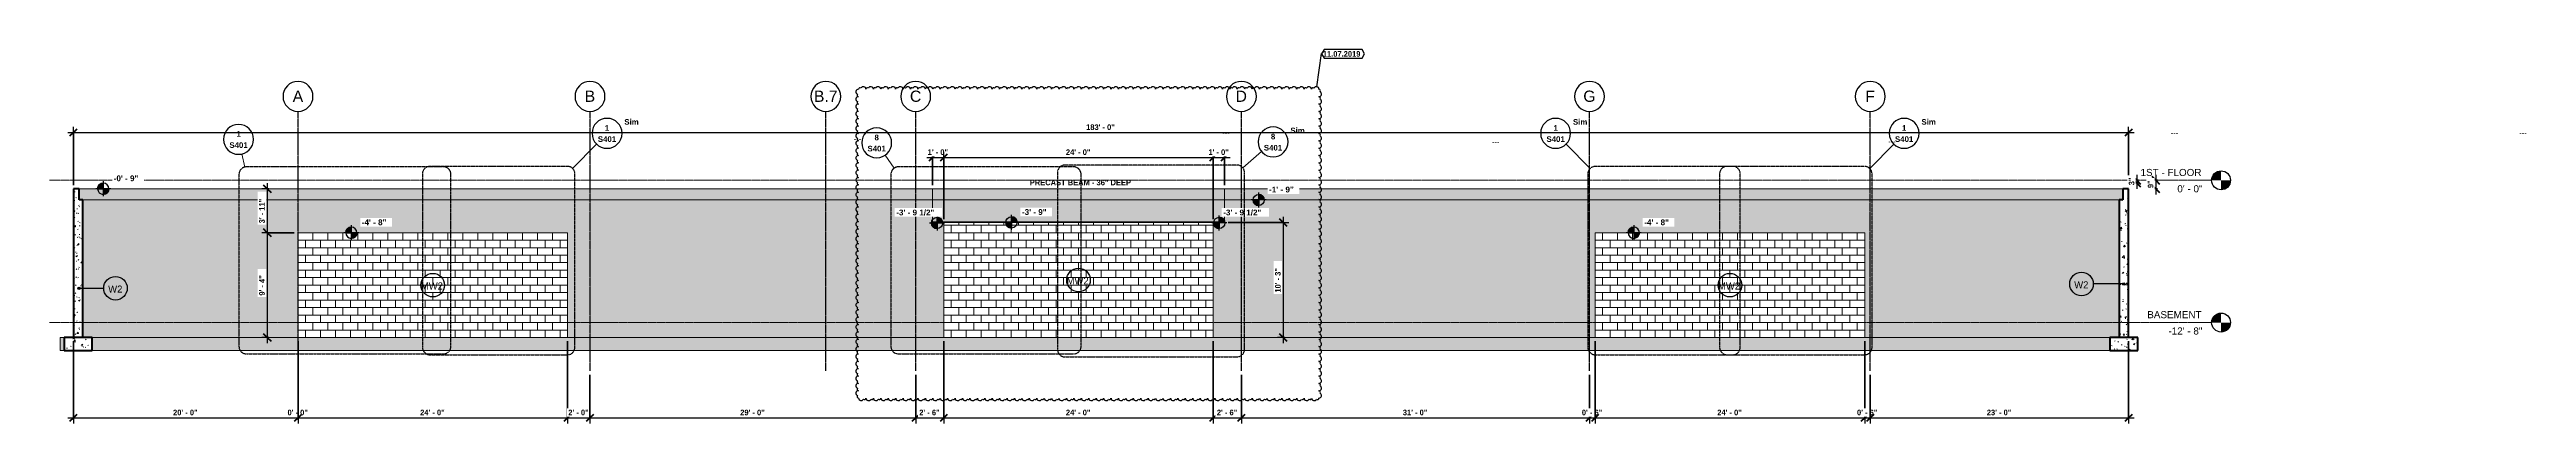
# Model space of a CAD drawing. Header units: inches. Extents: x -3929 to 6224, y -260 to 143.
# Drawn here: x -1411 to 1235, y -260 to 140 of the extents above; entities that cross this region are included whole.
import ezdxf

# ---------------------------------------------------------------- set-up
doc = ezdxf.new("R2010")
doc.units = ezdxf.units.IN
doc.header["$MEASUREMENT"] = 0
doc.linetypes.add('Dash Dot 3_16_', pattern=[0.3125, 0.1875, -0.0625, 0, -0.0625])
doc.linetypes.add('Grid Line 1_2_', pattern=[0.875, 0.5, -0.125, 0.125, -0.125])
for name, color, linetype, lineweight in [('A-ANNO-DIMS', 211, 'Continuous', 9), ('A-ANNO-DIMS-64', 211, 'Continuous', 9), ('A-ANNO-SYMB', 150, 'Continuous', 9), ('A-FLOR-LEVL', 51, 'Continuous', 9), ('A-WALL-IDEN', 211, 'Continuous', 30), ('A-WALL-PATT', 111, 'Continuous', 60), ('G-ANNO-DIMS', 111, 'Continuous', 9), ('G-ANNO-REVC', 71, 'Continuous', 30), ('G-ANNO-REVC-IDEN', 71, 'Continuous', 30), ('S-BEAM', 12, 'Continuous', 9), ('S-BEAM-IDEN', 2, 'Continuous', 30), ('S-FNDN', 32, 'Continuous', 18), ('S-GRID', 1, 'Continuous', 9), ('S-GRID-IDEN', 1, 'Continuous', 30)]:
    doc.layers.add(name, color=color, linetype=linetype, lineweight=lineweight)
doc.styles.add('Arial', font='arial.ttf', dxfattribs={"height": 12})
doc.styles.add('Arial_1', font='arial.ttf', dxfattribs={"height": 7.559055})
doc.styles.add('Arial_B', font='arialbd.ttf', dxfattribs={"height": 6.190476})
doc.styles.add('Arial_B_1', font='arialbd.ttf', dxfattribs={"height": 6})
doc.styles.add('Century Gothic', font='', dxfattribs={"height": 7.559055})
doc.styles.add('Century Gothic_1', font='', dxfattribs={"height": 6})
doc.styles.add('Century Gothic_B', font='', dxfattribs={"height": 6})
doc.styles.get('Century Gothic').set_extended_font_data('Century Gothic')
doc.styles.get('Century Gothic_1').set_extended_font_data('Century Gothic')
doc.styles.get('Century Gothic_B').set_extended_font_data('Century Gothic', bold=True)
doc.dimstyles.new('OD__1_16__Tol__', dxfattribs={"dimscale": 12, "dimtxt": 6.26501, "dimasz": 0.666667, "dimexe": 0.5, "dimexo": 0.333333, "dimgap": 0.083333, "dimtad": 1, "dimdec": 4, "dimrnd": 0.0625, "dimzin": 3, "dimdsep": 46, "dimlunit": 4, "dimtxsty": 'Century Gothic_B', "dimblk1": 'OBLIQUE', "dimblk2": 'OBLIQUE', "dimsah": 1, "dimcen": 0.09, "dimdle": 0.5, "dimazin": 0, "dimtfac": 1, "dimtdec": 4, "dimtix": 1, "dimtmove": 0, "dimatfit": 3, "dimfxl": 1, "dimtvp": 1, "dimtfill": 1, "dimfrac": 2, "dimtolj": 1, "dimtzin": 0, "dimlwd": 30, "dimlwe": 30, "dimarcsym": 2})
doc.dimstyles.new('OD__1_4__Tol__', dxfattribs={"dimscale": 12, "dimtxt": 6.26501, "dimasz": 0.666667, "dimexe": 0.5, "dimexo": 0.333333, "dimgap": 0.083333, "dimtad": 1, "dimrnd": 0.25, "dimzin": 1, "dimdsep": 46, "dimlunit": 4, "dimtxsty": 'Century Gothic_B', "dimblk1": 'OBLIQUE', "dimblk2": 'OBLIQUE', "dimsah": 1, "dimcen": 0.09, "dimdle": 0.5, "dimazin": 0, "dimtfac": 1, "dimtdec": 4, "dimtix": 1, "dimtmove": 0, "dimatfit": 3, "dimfxl": 1, "dimtvp": 1, "dimtfill": 1, "dimfrac": 2, "dimtolj": 1, "dimtzin": 0, "dimlwd": 30, "dimlwe": 30, "dimarcsym": 2})
pattern_1 = [(50, (-870.187, 0), (18.36206, -1.60683), [1.92, -21.12]), (355, (-870.187, 0), (-3.55226, 19.25587), [1.536, -16.896]), (100.451, (-868.657, -0.134), (14.81021, 17.64929), [1.632, -17.949]), (46.184, (-870.187, 5.12), (27.32125, -4.2376), [2.88, -31.68]), (96.636, (-867.91, 4.767), (23.92754, 24.93717), [2.448, -26.924]), (351.184, (-870.187, 5.12), (23.92765, 24.93743), [2.304, -25.344]), (21, (-867.627, 3.84), (15.28081, -10.30746), [1.92, -21.12]), (326, (-867.627, 3.84), (6.22856, 18.56374), [1.536, -16.896]), (71.451, (-866.354, 2.981), (21.50985, 8.25628), [1.632, -17.949]), (37.5, (-870.1867, 0), (0.311095, 8.522537), [0.845, -15.846, 0.845, -16.307, -16.96]), (37.5, (-870.1867, 0), (0.311095, 8.522537), [-33.843, 0.845, -16.115]), (7.5, (-870.187, 0), (6.734636, 10.09743), [0.845, -8.934, 0.845, -15.462, -6.464]), (7.5, (-870.187, 0), (6.734636, 10.09743), [-26.086, 0.845, -5.619]), (327.5, (-875.896, 0), (13.666107, -0.577186), [0.845, -5.555, 0.845, -19.123, -26.496]), (327.5, (-875.896, 0), (13.666107, -0.577186), [-26.368, 0.845, -25.651]), (317.5, (-878.456, 0), (14.92985, 2.56286), [0.845, -7.475, 0.845, -12.416, -18.816]), (317.5, (-878.456, 0), (14.92985, 2.56286), [-21.581, 0.845, -17.971])]

msp = doc.modelspace()

# ---------------------------------------------------------------- texts
at = {"layer": 'A-FLOR-LEVL', "attachment_point": 1, "style": 'Arial_1'}
for s, insert, char_height, width in [('1ST - FLOOR', (822.96366, 12.20501), 7.5590551, 80.194), ('0\' - 0"', (862.26502, -5.22697), 7.559055, 33.128), ('BASEMENT', (830.11956, -139.79499), 7.559055, 71.508), ('-12\' - 8"', (852.76581, -157.22697), 7.559055, 44.642)]:
    msp.add_mtext(s, dxfattribs=dict(at, insert=insert, char_height=char_height, width=width))
at = {"layer": 'A-WALL-IDEN', "lineweight": 9, "char_height": 7.559055, "attachment_point": 1, "style": 'Century Gothic'}
for s, insert, width in [('MW2', (-324.5093, -103.62038), 31.108), ('W2', (-1348.63756, -112.42295), 19.19), ('MW2', (-1014.5093, -109.12038), 31.108), ('MW2', (371.4907, -109.12038), 31.108), ('W2', (752.08355, -107.90764), 19.19)]:
    msp.add_mtext(s, dxfattribs=dict(at, insert=insert, width=width))
at = {"layer": 'G-ANNO-REVC-IDEN', "lineweight": 9, "insert": (-50.76429, 138.09745), "char_height": 6, "width": 52.52, "attachment_point": 1, "style": 'Century Gothic_B'}
msp.add_mtext('11.07.2019', dxfattribs=at)
at = {"layer": 'S-GRID-IDEN', "lineweight": 9, "char_height": 12, "attachment_point": 1, "style": 'Arial'}
for s, insert, width in [('A', (-1151.46443, 95.87277), 13.534), ('B', (-839.46443, 95.87277), 13.534), ('B.7', (-594.46915, 95.87277), 30.502), ('C', (-491.96837, 95.87277), 14.746), ('D', (-143.96837, 95.87277), 14.746), ('G', (227.54029, 95.87277), 15.958), ('F', (528.95132, 95.87277), 12.524)]:
    msp.add_mtext(s, dxfattribs=dict(at, insert=insert, width=width))

# ---------------------------------------------------------------- blocks, each defined once
blk = doc.blocks.new('034100 - Precast Structural Concrete - Inverted Tee - PRECAST BEAM - 36_ DEEP-1973334-ELEVATION - SOUTH FOUNDATION WALL')
at = {"layer": 'S-BEAM', "transparency": 33554534}
for points in [[(-10994.5, -21), (-10857.2, -21), (-10857.2, -9), (-11169.2, -9), (-11169.2, -21), (-11157.2, -21)], [(-10994.5, -44.2), (-10857.2, -44.2), (-10857.2, -21), (-11169.2, -21), (-11169.2, -44.2), (-11157.2, -44.2)], [(-10994.5, -45), (-10857.2, -45), (-10857.2, -44.2), (-11169.2, -44.2), (-11169.2, -45), (-11157.2, -45)]]:
    blk.add_hatch(color=254, dxfattribs=at).paths.add_polyline_path(points, flags=0)
at = {"layer": 'S-BEAM', "color": 133}
for p, q in [((-11169.2, -9), (-11169.2, -9.1)), ((-11169.2, -9), (-10857.2, -9)), ((-11169.2, -9.1), (-11169.2, -44.2)), ((-11169.2, -9.1), (-10857.2, -9.1)), ((-11169.2, -9.1), (-10857.2, -9.1)), ((-11169.2, -21), (-10857.2, -21)), ((-10857.2, -9.1), (-10857.2, -9)), ((-10857.2, -44.2), (-10857.2, -9.1)), ((-11169.2, -44.2), (-11169.2, -45)), ((-11169.2, -45), (-11157.2, -45)), ((-10869.2, -45), (-10857.2, -45)), ((-10857.2, -45), (-10857.2, -44.2))]:
    blk.add_line(p, q, dxfattribs=at)
at = {"layer": 'S-BEAM', "color": 143}
for p, q in [((-11169.2, -21), (-11169.2, -9)), ((-10857.2, -9), (-11169.2, -9)), ((-11169.2, -44.2), (-11169.2, -21)), ((-11169.2, -21), (-10857.2, -21)), ((-10857.2, -9), (-10857.2, -21)), ((-10857.2, -21), (-10857.2, -44.2)), ((-11169.2, -45), (-11169.2, -44.2)), ((-11169.2, -44.2), (-10857.2, -44.2)), ((-11169.2, -45), (-10857.2, -45)), ((-10857.2, -44.2), (-10857.2, -45))]:
    blk.add_line(p, q, dxfattribs=at)
at = {"layer": 'S-BEAM', "color": 254}
blk.add_line((-11169.2, -44.2), (-10857.2, -44.2), dxfattribs=at)
blk = doc.blocks.new('Grid - Grid Head - Circle-1738874-ELEVATION - SOUTH FOUNDATION WALL')
at = {"layer": 'S-GRID-IDEN'}
for start, end in [(0, 180), (180, 360)]:
    blk.add_arc((-11847.2, 89.7), 16, start, end, dxfattribs=at)
blk = doc.blocks.new('Level - Extremo inicial de nivel - Círculo-11789-ELEVATION - SOUTH FOUNDATION WALL')
at = {"layer": 'A-FLOR-LEVL'}
h = blk.add_hatch(color=256, dxfattribs=at)
edge = h.paths.add_edge_path(flags=0)
edge.add_line((-9792.4, -152), (-9802.5, -152))
edge.add_arc((-9792.4, -152), 10.1, 90, 180, ccw=False)
edge.add_line((-9792.4, -141.9), (-9792.4, -152))
h = blk.add_hatch(color=256, dxfattribs=at)
edge = h.paths.add_edge_path(flags=0)
edge.add_line((-9792.4, -162.1), (-9792.4, -152))
edge.add_line((-9792.4, -152), (-9782.4, -152))
edge.add_arc((-9792.4, -152), 10.1, 270, 360, ccw=False)
at = {"layer": 'A-FLOR-LEVL', "lineweight": 30}
blk.add_circle((-9792.4, -152), 10.1, dxfattribs=at)
blk = doc.blocks.new('DIMBLOCK22-ELEVATION - SOUTH FOUNDATION WALL')
at = {"layer": 'A-ANNO-DIMS-64', "lineweight": 30}
for p, q in [((-1385.8, -5), (-1385.8, 57.1)), ((810.2, -5), (810.2, 57.1)), ((-1391.8, 51.1), (816.2, 51.1)), ((-1385.8, 51.1), (-1385.8, -5)), ((810.2, 51.1), (810.2, -5))]:
    blk.add_line(p, q, dxfattribs=at)
at = {"layer": 'A-ANNO-DIMS-64', "lineweight": 50}
for p, q in [((-1385.8, 51.1), (-1381.8, 55.1)), ((810.2, 51.1), (814.2, 55.1)), ((-1385.8, 51.1), (-1389.8, 47.1)), ((810.2, 51.1), (806.2, 47.1))]:
    blk.add_line(p, q, dxfattribs=at)
at = {"layer": 'A-ANNO-DIMS-64', "color": 0, "lineweight": 30, "insert": (-303.7, 59.8), "char_height": 6, "width": 38.067, "attachment_point": 1, "line_spacing_factor": 0.984502, "style": 'Century Gothic_B', "bg_fill": 3, "box_fill_scale": 1.25, "bg_fill_color": 256, "bg_fill_true_color": 13158600, "bg_fill_transparency": 0}
blk.add_mtext('183\' - 0"', dxfattribs=at)
blk = doc.blocks.new('_Oblique')
at = {"color": 0, "linetype": 'ByBlock', "lineweight": -2}
blk.add_line((-0.5, -0.5), (0.5, 0.5), dxfattribs=at)
blk = doc.blocks.new('DIMBLOCK23-ELEVATION - SOUTH FOUNDATION WALL')
at = {"layer": 'A-ANNO-DIMS-64', "lineweight": 30}
for p, q in [((-1385.8, -172), (-1385.8, -259.8)), ((-1385.8, -253.8), (-1385.8, -172)), ((-1145.8, -172), (-1145.8, -259.8)), ((-1145.8, -253.8), (-1145.8, -172)), ((-1391.8, -253.8), (-1145.8, -253.8))]:
    blk.add_line(p, q, dxfattribs=at)
at = {"layer": 'A-ANNO-DIMS-64', "lineweight": 50}
for p, q in [((-1385.8, -253.8), (-1389.8, -257.8)), ((-1385.8, -253.8), (-1381.8, -249.8)), ((-1145.8, -253.8), (-1149.8, -257.8)), ((-1145.8, -253.8), (-1141.8, -249.8))]:
    blk.add_line(p, q, dxfattribs=at)
at = {"layer": 'A-ANNO-DIMS-64', "color": 0, "lineweight": 30, "insert": (-1279.3, -245.1), "char_height": 6, "width": 32.459, "attachment_point": 1, "line_spacing_factor": 0.984502, "style": 'Century Gothic_B', "bg_fill": 3, "box_fill_scale": 1.25, "bg_fill_color": 256, "bg_fill_true_color": 13158600, "bg_fill_transparency": 0}
blk.add_mtext('20\' - 0"', dxfattribs=at)
blk = doc.blocks.new('DIMBLOCK24-ELEVATION - SOUTH FOUNDATION WALL')
at = {"layer": 'A-ANNO-DIMS-64', "lineweight": 30}
for p, q in [((-1145.8, -172), (-1145.8, -259.8)), ((-1145.8, -253.8), (-1145.8, -172)), ((-1145.8, -207.8), (-1145.8, -259.8)), ((-1145.8, -253.8), (-1145.8, -207.8)), ((-1145.8, -253.8), (-1145.8, -253.8))]:
    blk.add_line(p, q, dxfattribs=at)
at = {"layer": 'A-ANNO-DIMS-64', "lineweight": 50}
for q in [(-1149.8, -257.8), (-1149.8, -257.8), (-1141.8, -249.8), (-1141.8, -249.8)]:
    blk.add_line((-1145.8, -253.8), q, dxfattribs=at)
at = {"layer": 'A-ANNO-DIMS-64', "color": 0, "lineweight": 30, "insert": (-1157, -245.1), "char_height": 6, "width": 26.85, "attachment_point": 1, "line_spacing_factor": 0.984502, "style": 'Century Gothic_B', "bg_fill": 3, "box_fill_scale": 1.25, "bg_fill_color": 256, "bg_fill_true_color": 13158600, "bg_fill_transparency": 0}
blk.add_mtext('0\' - 0"', dxfattribs=at)
blk = doc.blocks.new('DIMBLOCK25-ELEVATION - SOUTH FOUNDATION WALL')
at = {"layer": 'A-ANNO-DIMS-64', "lineweight": 30}
for p, q in [((-857.8, -172), (-857.8, -259.8)), ((-857.8, -253.8), (-857.8, -172)), ((-1145.8, -207.8), (-1145.8, -259.8)), ((-1145.8, -253.8), (-1145.8, -207.8)), ((-1145.8, -253.8), (-857.8, -253.8))]:
    blk.add_line(p, q, dxfattribs=at)
at = {"layer": 'A-ANNO-DIMS-64', "lineweight": 50}
for p, q in [((-1145.8, -253.8), (-1149.8, -257.8)), ((-1145.8, -253.8), (-1141.8, -249.8)), ((-857.8, -253.8), (-861.8, -257.8)), ((-857.8, -253.8), (-853.8, -249.8))]:
    blk.add_line(p, q, dxfattribs=at)
at = {"layer": 'A-ANNO-DIMS-64', "color": 0, "lineweight": 30, "insert": (-1015.3, -245.1), "char_height": 6, "width": 32.459, "attachment_point": 1, "line_spacing_factor": 0.984502, "style": 'Century Gothic_B', "bg_fill": 3, "box_fill_scale": 1.25, "bg_fill_color": 256, "bg_fill_true_color": 13158600, "bg_fill_transparency": 0}
blk.add_mtext('24\' - 0"', dxfattribs=at)
blk = doc.blocks.new('DIMBLOCK26-ELEVATION - SOUTH FOUNDATION WALL')
at = {"layer": 'A-ANNO-DIMS-64', "lineweight": 30}
for p, q in [((-857.8, -172), (-857.8, -259.8)), ((-857.8, -253.8), (-857.8, -172)), ((-833.8, -207.8), (-833.8, -259.8)), ((-833.8, -253.8), (-833.8, -207.8)), ((-857.8, -253.8), (-833.8, -253.8))]:
    blk.add_line(p, q, dxfattribs=at)
at = {"layer": 'A-ANNO-DIMS-64', "lineweight": 50}
for p, q in [((-857.8, -253.8), (-861.8, -257.8)), ((-857.8, -253.8), (-853.8, -249.8)), ((-833.8, -253.8), (-837.8, -257.8)), ((-833.8, -253.8), (-829.8, -249.8))]:
    blk.add_line(p, q, dxfattribs=at)
at = {"layer": 'A-ANNO-DIMS-64', "color": 0, "lineweight": 30, "insert": (-857, -245.1), "char_height": 6, "width": 26.85, "attachment_point": 1, "line_spacing_factor": 0.984502, "style": 'Century Gothic_B', "bg_fill": 3, "box_fill_scale": 1.25, "bg_fill_color": 256, "bg_fill_true_color": 13158600, "bg_fill_transparency": 0}
blk.add_mtext('2\' - 0"', dxfattribs=at)
blk = doc.blocks.new('DIMBLOCK27-ELEVATION - SOUTH FOUNDATION WALL')
at = {"layer": 'A-ANNO-DIMS-64', "lineweight": 30}
for p, q in [((-833.8, -207.8), (-833.8, -259.8)), ((-833.8, -253.8), (-833.8, -207.8)), ((-485.8, -207.8), (-485.8, -259.8)), ((-485.8, -253.8), (-485.8, -207.8)), ((-833.8, -253.8), (-485.8, -253.8))]:
    blk.add_line(p, q, dxfattribs=at)
at = {"layer": 'A-ANNO-DIMS-64', "lineweight": 50}
for p, q in [((-833.8, -253.8), (-837.8, -257.8)), ((-833.8, -253.8), (-829.8, -249.8)), ((-485.8, -253.8), (-489.8, -257.8)), ((-485.8, -253.8), (-481.8, -249.8))]:
    blk.add_line(p, q, dxfattribs=at)
at = {"layer": 'A-ANNO-DIMS-64', "color": 0, "lineweight": 30, "insert": (-673.3, -245.1), "char_height": 6, "width": 32.459, "attachment_point": 1, "line_spacing_factor": 0.984502, "style": 'Century Gothic_B', "bg_fill": 3, "box_fill_scale": 1.25, "bg_fill_color": 256, "bg_fill_true_color": 13158600, "bg_fill_transparency": 0}
blk.add_mtext('29\' - 0"', dxfattribs=at)
blk = doc.blocks.new('DIMBLOCK28-ELEVATION - SOUTH FOUNDATION WALL')
at = {"layer": 'A-ANNO-DIMS-64', "lineweight": 30}
for p, q in [((-455.8, -172), (-455.8, -259.8)), ((-455.8, -253.8), (-455.8, -172)), ((-485.8, -207.8), (-485.8, -259.8)), ((-485.8, -253.8), (-485.8, -207.8)), ((-485.8, -253.8), (-455.8, -253.8))]:
    blk.add_line(p, q, dxfattribs=at)
at = {"layer": 'A-ANNO-DIMS-64', "lineweight": 50}
for p, q in [((-485.8, -253.8), (-489.8, -257.8)), ((-485.8, -253.8), (-481.8, -249.8)), ((-455.8, -253.8), (-459.8, -257.8)), ((-455.8, -253.8), (-451.8, -249.8))]:
    blk.add_line(p, q, dxfattribs=at)
at = {"layer": 'A-ANNO-DIMS-64', "color": 0, "lineweight": 30, "insert": (-482, -245.1), "char_height": 6, "width": 26.85, "attachment_point": 1, "line_spacing_factor": 0.984502, "style": 'Century Gothic_B', "bg_fill": 3, "box_fill_scale": 1.25, "bg_fill_color": 256, "bg_fill_true_color": 13158600, "bg_fill_transparency": 0}
blk.add_mtext('2\' - 6"', dxfattribs=at)
blk = doc.blocks.new('DIMBLOCK29-ELEVATION - SOUTH FOUNDATION WALL')
at = {"layer": 'A-ANNO-DIMS-64', "lineweight": 30}
for p, q in [((-455.8, -172), (-455.8, -259.8)), ((-455.8, -253.8), (-455.8, -172)), ((-167.8, -172), (-167.8, -259.8)), ((-167.8, -253.8), (-167.8, -172)), ((-455.8, -253.8), (-167.8, -253.8))]:
    blk.add_line(p, q, dxfattribs=at)
at = {"layer": 'A-ANNO-DIMS-64', "lineweight": 50}
for p, q in [((-455.8, -253.8), (-459.8, -257.8)), ((-455.8, -253.8), (-451.8, -249.8)), ((-167.8, -253.8), (-171.8, -257.8)), ((-167.8, -253.8), (-163.8, -249.8))]:
    blk.add_line(p, q, dxfattribs=at)
at = {"layer": 'A-ANNO-DIMS-64', "color": 0, "lineweight": 30, "insert": (-325.3, -245.1), "char_height": 6, "width": 32.459, "attachment_point": 1, "line_spacing_factor": 0.984502, "style": 'Century Gothic_B', "bg_fill": 3, "box_fill_scale": 1.25, "bg_fill_color": 256, "bg_fill_true_color": 13158600, "bg_fill_transparency": 0}
blk.add_mtext('24\' - 0"', dxfattribs=at)
blk = doc.blocks.new('DIMBLOCK30-ELEVATION - SOUTH FOUNDATION WALL')
at = {"layer": 'A-ANNO-DIMS-64', "lineweight": 30}
for p, q in [((-167.8, -172), (-167.8, -259.8)), ((-167.8, -253.8), (-167.8, -172)), ((-137.8, -207.8), (-137.8, -259.8)), ((-137.8, -253.8), (-137.8, -207.8)), ((-167.8, -253.8), (-137.8, -253.8))]:
    blk.add_line(p, q, dxfattribs=at)
at = {"layer": 'A-ANNO-DIMS-64', "lineweight": 50}
for p, q in [((-167.8, -253.8), (-171.8, -257.8)), ((-167.8, -253.8), (-163.8, -249.8)), ((-137.8, -253.8), (-141.8, -257.8)), ((-137.8, -253.8), (-133.8, -249.8))]:
    blk.add_line(p, q, dxfattribs=at)
at = {"layer": 'A-ANNO-DIMS-64', "color": 0, "lineweight": 30, "insert": (-164, -245.1), "char_height": 6, "width": 26.85, "attachment_point": 1, "line_spacing_factor": 0.984502, "style": 'Century Gothic_B', "bg_fill": 3, "box_fill_scale": 1.25, "bg_fill_color": 256, "bg_fill_true_color": 13158600, "bg_fill_transparency": 0}
blk.add_mtext('2\' - 6"', dxfattribs=at)
blk = doc.blocks.new('DIMBLOCK31-ELEVATION - SOUTH FOUNDATION WALL')
at = {"layer": 'A-ANNO-DIMS-64', "lineweight": 30}
for p, q in [((-137.8, -207.8), (-137.8, -259.8)), ((-137.8, -253.8), (-137.8, -207.8)), ((234.2, -207.8), (234.2, -259.8)), ((234.2, -253.8), (234.2, -207.8)), ((-137.8, -253.8), (234.2, -253.8))]:
    blk.add_line(p, q, dxfattribs=at)
at = {"layer": 'A-ANNO-DIMS-64', "lineweight": 50}
for p, q in [((-137.8, -253.8), (-141.8, -257.8)), ((-137.8, -253.8), (-133.8, -249.8)), ((234.2, -253.8), (230.2, -257.8)), ((234.2, -253.8), (238.2, -249.8))]:
    blk.add_line(p, q, dxfattribs=at)
at = {"layer": 'A-ANNO-DIMS-64', "color": 0, "lineweight": 30, "insert": (34.7, -245.1), "char_height": 6, "width": 32.459, "attachment_point": 1, "line_spacing_factor": 0.984502, "style": 'Century Gothic_B', "bg_fill": 3, "box_fill_scale": 1.25, "bg_fill_color": 256, "bg_fill_true_color": 13158600, "bg_fill_transparency": 0}
blk.add_mtext('31\' - 0"', dxfattribs=at)
blk = doc.blocks.new('DIMBLOCK32-ELEVATION - SOUTH FOUNDATION WALL')
at = {"layer": 'A-ANNO-DIMS-64', "lineweight": 30}
for p, q in [((240.2, -172), (240.2, -259.8)), ((240.2, -253.8), (240.2, -172)), ((234.2, -207.8), (234.2, -259.8)), ((234.2, -253.8), (234.2, -207.8)), ((234.2, -253.8), (240.2, -253.8))]:
    blk.add_line(p, q, dxfattribs=at)
at = {"layer": 'A-ANNO-DIMS-64', "lineweight": 50}
for p, q in [((234.2, -253.8), (230.2, -257.8)), ((234.2, -253.8), (238.2, -249.8)), ((240.2, -253.8), (236.2, -257.8)), ((240.2, -253.8), (244.2, -249.8))]:
    blk.add_line(p, q, dxfattribs=at)
at = {"layer": 'A-ANNO-DIMS-64', "color": 0, "lineweight": 30, "insert": (226, -245.1), "char_height": 6, "width": 26.85, "attachment_point": 1, "line_spacing_factor": 0.984502, "style": 'Century Gothic_B', "bg_fill": 3, "box_fill_scale": 1.25, "bg_fill_color": 256, "bg_fill_true_color": 13158600, "bg_fill_transparency": 0}
blk.add_mtext('0\' - 6"', dxfattribs=at)
blk = doc.blocks.new('DIMBLOCK33-ELEVATION - SOUTH FOUNDATION WALL')
at = {"layer": 'A-ANNO-DIMS-64', "lineweight": 30}
for p, q in [((240.2, -172), (240.2, -259.8)), ((240.2, -253.8), (240.2, -172)), ((528.2, -172), (528.2, -259.8)), ((528.2, -253.8), (528.2, -172)), ((240.2, -253.8), (528.2, -253.8))]:
    blk.add_line(p, q, dxfattribs=at)
at = {"layer": 'A-ANNO-DIMS-64', "lineweight": 50}
for p, q in [((240.2, -253.8), (236.2, -257.8)), ((240.2, -253.8), (244.2, -249.8)), ((528.2, -253.8), (524.2, -257.8)), ((528.2, -253.8), (532.2, -249.8))]:
    blk.add_line(p, q, dxfattribs=at)
at = {"layer": 'A-ANNO-DIMS-64', "color": 0, "lineweight": 30, "insert": (370.7, -245.1), "char_height": 6, "width": 32.459, "attachment_point": 1, "line_spacing_factor": 0.984502, "style": 'Century Gothic_B', "bg_fill": 3, "box_fill_scale": 1.25, "bg_fill_color": 256, "bg_fill_true_color": 13158600, "bg_fill_transparency": 0}
blk.add_mtext('24\' - 0"', dxfattribs=at)
blk = doc.blocks.new('DIMBLOCK34-ELEVATION - SOUTH FOUNDATION WALL')
at = {"layer": 'A-ANNO-DIMS-64', "lineweight": 30}
for p, q in [((528.2, -172), (528.2, -259.8)), ((528.2, -253.8), (528.2, -172)), ((534.2, -207.8), (534.2, -259.8)), ((534.2, -253.8), (534.2, -207.8)), ((528.2, -253.8), (534.2, -253.8))]:
    blk.add_line(p, q, dxfattribs=at)
at = {"layer": 'A-ANNO-DIMS-64', "lineweight": 50}
for p, q in [((528.2, -253.8), (524.2, -257.8)), ((528.2, -253.8), (532.2, -249.8)), ((534.2, -253.8), (530.2, -257.8)), ((534.2, -253.8), (538.2, -249.8))]:
    blk.add_line(p, q, dxfattribs=at)
at = {"layer": 'A-ANNO-DIMS-64', "color": 0, "lineweight": 30, "insert": (520, -245.1), "char_height": 6, "width": 26.85, "attachment_point": 1, "line_spacing_factor": 0.984502, "style": 'Century Gothic_B', "bg_fill": 3, "box_fill_scale": 1.25, "bg_fill_color": 256, "bg_fill_true_color": 13158600, "bg_fill_transparency": 0}
blk.add_mtext('0\' - 6"', dxfattribs=at)
blk = doc.blocks.new('DIMBLOCK35-ELEVATION - SOUTH FOUNDATION WALL')
at = {"layer": 'A-ANNO-DIMS-64', "lineweight": 30}
for p, q in [((810.2, -172), (810.2, -259.8)), ((810.2, -253.8), (810.2, -172)), ((534.2, -207.8), (534.2, -259.8)), ((534.2, -253.8), (534.2, -207.8)), ((534.2, -253.8), (816.2, -253.8))]:
    blk.add_line(p, q, dxfattribs=at)
at = {"layer": 'A-ANNO-DIMS-64', "lineweight": 50}
for p, q in [((534.2, -253.8), (530.2, -257.8)), ((534.2, -253.8), (538.2, -249.8)), ((810.2, -253.8), (806.2, -257.8)), ((810.2, -253.8), (814.2, -249.8))]:
    blk.add_line(p, q, dxfattribs=at)
at = {"layer": 'A-ANNO-DIMS-64', "color": 0, "lineweight": 30, "insert": (658.7, -245.1), "char_height": 6, "width": 32.459, "attachment_point": 1, "line_spacing_factor": 0.984502, "style": 'Century Gothic_B', "bg_fill": 3, "box_fill_scale": 1.25, "bg_fill_color": 256, "bg_fill_true_color": 13158600, "bg_fill_transparency": 0}
blk.add_mtext('23\' - 0"', dxfattribs=at)
blk = doc.blocks.new('DIMBLOCK36-ELEVATION - SOUTH FOUNDATION WALL')
at = {"layer": 'A-ANNO-DIMS-64', "lineweight": 30}
for p, q in [((-1177, -9), (-1184.6, -9)), ((-1178.6, -3), (-1178.6, -56)), ((-1178.6, -9), (-1177, -9)), ((-1149.8, -56), (-1184.6, -56)), ((-1178.6, -56), (-1149.8, -56))]:
    blk.add_line(p, q, dxfattribs=at)
at = {"layer": 'A-ANNO-DIMS-64', "lineweight": 50}
for p, q in [((-1178.6, -9), (-1182.6, -5)), ((-1178.6, -9), (-1174.6, -13)), ((-1178.6, -56), (-1182.6, -52)), ((-1178.6, -56), (-1174.6, -60))]:
    blk.add_line(p, q, dxfattribs=at)
at = {"layer": 'A-ANNO-DIMS-64', "color": 0, "lineweight": 30, "insert": (-1187.3, -46), "char_height": 6, "width": 32.459, "attachment_point": 1, "rotation": 90, "line_spacing_factor": 0.984502, "style": 'Century Gothic_B', "bg_fill": 3, "box_fill_scale": 1.25, "bg_fill_color": 256, "bg_fill_true_color": 13158600, "bg_fill_transparency": 0}
blk.add_mtext('3\' - 11"', dxfattribs=at)
blk = doc.blocks.new('DIMBLOCK37-ELEVATION - SOUTH FOUNDATION WALL')
at = {"layer": 'A-ANNO-DIMS-64', "lineweight": 50}
for p, q in [((-1178.6, -56), (-1182.6, -52)), ((-1178.6, -56), (-1174.6, -60)), ((-1178.6, -168), (-1182.6, -164)), ((-1178.6, -168), (-1174.6, -172))]:
    blk.add_line(p, q, dxfattribs=at)
at = {"layer": 'A-ANNO-DIMS-64', "lineweight": 30}
for p, q in [((-1149.8, -56), (-1184.6, -56)), ((-1178.6, -56), (-1178.6, -174)), ((-1178.6, -56), (-1149.8, -56)), ((-1177, -168), (-1184.6, -168)), ((-1178.6, -168), (-1177, -168))]:
    blk.add_line(p, q, dxfattribs=at)
at = {"layer": 'A-ANNO-DIMS-64', "color": 0, "lineweight": 30, "insert": (-1187.3, -123.2), "char_height": 6, "width": 26.85, "attachment_point": 1, "rotation": 90, "line_spacing_factor": 0.984502, "style": 'Century Gothic_B', "bg_fill": 3, "box_fill_scale": 1.25, "bg_fill_color": 256, "bg_fill_true_color": 13158600, "bg_fill_transparency": 0}
blk.add_mtext('9\' - 4"', dxfattribs=at)
blk = doc.blocks.new('Wall Type - Familia4-287244-ELEVATION - SOUTH FOUNDATION WALL')
at = {"layer": 'A-WALL-IDEN'}
blk.add_circle((-11703.2, -112), 12.6, dxfattribs=at)
blk = doc.blocks.new('Spot Elevations - Spot Elevation - Target Filled-1738873-ELEVATION - SOUTH FOUNDATION WALL')
at = {"layer": 'G-ANNO-DIMS'}
h = blk.add_hatch(color=256, dxfattribs=at)
edge = h.paths.add_edge_path(flags=0)
edge.add_line((-10820.7, -21), (-10826.7, -21))
edge.add_arc((-10820.7, -21), 6, 180, 270)
edge.add_line((-10820.7, -27), (-10820.7, -21))
h = blk.add_hatch(color=256, dxfattribs=at)
edge = h.paths.add_edge_path(flags=0)
edge.add_line((-10820.7, -21), (-10814.7, -21))
edge.add_arc((-10820.7, -21), 6, 0, 90)
edge.add_line((-10820.7, -15), (-10820.7, -21))
at = {"layer": 'G-ANNO-DIMS', "lineweight": 30}
for p, q in [((-10812.7, -21), (-10828.7, -21)), ((-10826.7, -21), (-10820.7, -21)), ((-10820.7, -29), (-10820.7, -13)), ((-10820.7, -21), (-10820.7, -15)), ((-10814.7, -21), (-10820.7, -21)), ((-10820.7, -21), (-10820.7, -27))]:
    blk.add_line(p, q, dxfattribs=at)
blk.add_circle((-10820.7, -21), 6, dxfattribs=at)
for start, end in [(180, 270), (0, 90)]:
    blk.add_arc((-10820.7, -21), 6, start, end, dxfattribs=at)
blk = doc.blocks.new('Detail View - Callout Head-1738297-ELEVATION - SOUTH FOUNDATION WALL')
at = {"layer": 'A-ANNO-SYMB', "lineweight": 30}
for start, end in [(0, 180), (180, 360)]:
    blk.add_arc((-11910.7, 43.8), 16, start, end, dxfattribs=at)
at = {"layer": 'A-ANNO-SYMB', "insert": (-11253.4, 47.5), "char_height": 6, "width": 10.302, "attachment_point": 1, "style": 'Century Gothic_1'}
blk.add_mtext('---', dxfattribs=at)
blk = doc.blocks.new('DIMBLOCK38-ELEVATION - SOUTH FOUNDATION WALL')
at = {"layer": 'A-ANNO-DIMS-64', "lineweight": 30}
for p, q in [((841, 0), (833.4, 0)), ((839.4, 6), (839.4, -15)), ((839.4, 0), (841, 0)), ((841, -9), (833.4, -9)), ((839.4, -9), (841, -9))]:
    blk.add_line(p, q, dxfattribs=at)
at = {"layer": 'A-ANNO-DIMS-64', "lineweight": 50}
for p, q in [((839.4, 0), (835.4, 4)), ((839.4, 0), (843.4, -4)), ((839.4, -9), (835.4, -5)), ((839.4, -9), (843.4, -13))]:
    blk.add_line(p, q, dxfattribs=at)
at = {"layer": 'A-ANNO-DIMS-64', "color": 0, "lineweight": 30, "insert": (830.7, -8.3), "char_height": 6, "width": 9.189, "attachment_point": 1, "rotation": 90, "line_spacing_factor": 0.984502, "style": 'Century Gothic_B', "bg_fill": 3, "box_fill_scale": 1.25, "bg_fill_color": 256, "bg_fill_true_color": 13158600, "bg_fill_transparency": 0}
blk.add_mtext('9"', dxfattribs=at)
blk = doc.blocks.new('DIMBLOCK39-ELEVATION - SOUTH FOUNDATION WALL')
at = {"layer": 'A-ANNO-DIMS-64', "lineweight": 30}
for p, q in [((820.8, 0), (813.1, 0)), ((819.1, 6), (819.1, -9)), ((819.1, 0), (820.8, 0)), ((820.8, -3), (813.1, -3)), ((819.1, -3), (820.8, -3))]:
    blk.add_line(p, q, dxfattribs=at)
at = {"layer": 'A-ANNO-DIMS-64', "lineweight": 50}
for p, q in [((819.1, 0), (815.1, 4)), ((819.1, -3), (815.1, 1)), ((819.1, 0), (823.1, -4)), ((819.1, -3), (823.1, -7))]:
    blk.add_line(p, q, dxfattribs=at)
at = {"layer": 'A-ANNO-DIMS-64', "color": 0, "lineweight": 30, "insert": (810.4, -5.3), "char_height": 6, "width": 9.189, "attachment_point": 1, "rotation": 90, "line_spacing_factor": 0.984502, "style": 'Century Gothic_B', "bg_fill": 3, "box_fill_scale": 1.25, "bg_fill_color": 256, "bg_fill_true_color": 13158600, "bg_fill_transparency": 0}
blk.add_mtext('3"', dxfattribs=at)
blk = doc.blocks.new('DIMBLOCK40-ELEVATION - SOUTH FOUNDATION WALL')
at = {"layer": 'A-ANNO-DIMS-64', "lineweight": 30}
for p, q in [((-151.8, -45), (-87.1, -45)), ((-93.1, -45), (-151.8, -45)), ((-93.1, -39), (-93.1, -174)), ((-91.4, -168), (-99.1, -168)), ((-93.1, -168), (-91.4, -168))]:
    blk.add_line(p, q, dxfattribs=at)
at = {"layer": 'A-ANNO-DIMS-64', "lineweight": 50}
for p, q in [((-93.1, -45), (-97.1, -41)), ((-93.1, -45), (-89.1, -49)), ((-93.1, -168), (-97.1, -164)), ((-93.1, -168), (-89.1, -172))]:
    blk.add_line(p, q, dxfattribs=at)
at = {"layer": 'A-ANNO-DIMS-64', "color": 0, "lineweight": 30, "insert": (-101.8, -120), "char_height": 6, "width": 32.459, "attachment_point": 1, "rotation": 90, "line_spacing_factor": 0.984502, "style": 'Century Gothic_B', "bg_fill": 3, "box_fill_scale": 1.25, "bg_fill_color": 256, "bg_fill_true_color": 13158600, "bg_fill_transparency": 0}
blk.add_mtext('10\' - 3"', dxfattribs=at)
blk = doc.blocks.new('DIMBLOCK41-ELEVATION - SOUTH FOUNDATION WALL')
at = {"layer": 'A-ANNO-DIMS-64', "lineweight": 30}
for p, q in [((-467.8, -5), (-467.8, 30.4)), ((-455.8, -41.5), (-455.8, 30.4)), ((-473.8, 24.4), (-455.8, 24.4)), ((-467.8, 24.4), (-467.8, -5)), ((-455.8, 24.4), (-455.8, -41.5))]:
    blk.add_line(p, q, dxfattribs=at)
at = {"layer": 'A-ANNO-DIMS-64', "lineweight": 50}
for p, q in [((-467.8, 24.4), (-463.8, 28.4)), ((-455.8, 24.4), (-451.8, 28.4)), ((-467.8, 24.4), (-471.8, 20.4)), ((-455.8, 24.4), (-459.8, 20.4))]:
    blk.add_line(p, q, dxfattribs=at)
at = {"layer": 'A-ANNO-DIMS-64', "color": 0, "lineweight": 30, "insert": (-473, 33.1), "char_height": 6, "width": 26.85, "attachment_point": 1, "line_spacing_factor": 0.984502, "style": 'Century Gothic_B', "bg_fill": 3, "box_fill_scale": 1.25, "bg_fill_color": 256, "bg_fill_true_color": 13158600, "bg_fill_transparency": 0}
blk.add_mtext('1\' - 0"', dxfattribs=at)
blk = doc.blocks.new('DIMBLOCK42-ELEVATION - SOUTH FOUNDATION WALL')
at = {"layer": 'A-ANNO-DIMS-64', "lineweight": 30}
for p, q in [((-455.8, -41.5), (-455.8, 30.4)), ((-167.8, -41.5), (-167.8, 30.4)), ((-455.8, 24.4), (-167.8, 24.4)), ((-455.8, 24.4), (-455.8, -41.5)), ((-167.8, 24.4), (-167.8, -41.5))]:
    blk.add_line(p, q, dxfattribs=at)
at = {"layer": 'A-ANNO-DIMS-64', "lineweight": 50}
for p, q in [((-455.8, 24.4), (-451.8, 28.4)), ((-167.8, 24.4), (-163.8, 28.4)), ((-455.8, 24.4), (-459.8, 20.4)), ((-167.8, 24.4), (-171.8, 20.4))]:
    blk.add_line(p, q, dxfattribs=at)
at = {"layer": 'A-ANNO-DIMS-64', "color": 0, "lineweight": 30, "insert": (-325.3, 33.1), "char_height": 6, "width": 32.459, "attachment_point": 1, "line_spacing_factor": 0.984502, "style": 'Century Gothic_B', "bg_fill": 3, "box_fill_scale": 1.25, "bg_fill_color": 256, "bg_fill_true_color": 13158600, "bg_fill_transparency": 0}
blk.add_mtext('24\' - 0"', dxfattribs=at)
blk = doc.blocks.new('DIMBLOCK43-ELEVATION - SOUTH FOUNDATION WALL')
at = {"layer": 'A-ANNO-DIMS-64', "lineweight": 30}
for p, q in [((-167.8, -41.5), (-167.8, 30.4)), ((-155.8, -5), (-155.8, 30.4)), ((-167.8, 24.4), (-149.8, 24.4)), ((-167.8, 24.4), (-167.8, -41.5)), ((-155.8, 24.4), (-155.8, -5))]:
    blk.add_line(p, q, dxfattribs=at)
at = {"layer": 'A-ANNO-DIMS-64', "lineweight": 50}
for p, q in [((-167.8, 24.4), (-163.8, 28.4)), ((-155.8, 24.4), (-151.8, 28.4)), ((-167.8, 24.4), (-171.8, 20.4)), ((-155.8, 24.4), (-159.8, 20.4))]:
    blk.add_line(p, q, dxfattribs=at)
at = {"layer": 'A-ANNO-DIMS-64', "color": 0, "lineweight": 30, "insert": (-173, 33.1), "char_height": 6, "width": 26.85, "attachment_point": 1, "line_spacing_factor": 0.984502, "style": 'Century Gothic_B', "bg_fill": 3, "box_fill_scale": 1.25, "bg_fill_color": 256, "bg_fill_true_color": 13158600, "bg_fill_transparency": 0}
blk.add_mtext('1\' - 0"', dxfattribs=at)
blk = doc.blocks.new('Family - ___-1979246-ELEVATION - SOUTH FOUNDATION WALL')
at = {"layer": 'G-ANNO-REVC'}
for centre, radius, start, end in [((-11248.3, 94.5), 2.75, 90, 244.7912), ((-11248.3, 86.6), 2.75, 90, 244.7912), ((-11248.3, 78.8), 2.75, 90, 244.7912), ((-11248.3, 91), 1.57, 138.1897, 270), ((-11248.3, 83.1), 1.57, 138.1897, 270), ((-11246.7, 97.3), 1.59, 48.1897, 180), ((-11243.1, 97.3), 2.78, 0, 154.7912), ((-11238.8, 97.3), 1.59, 48.1897, 180), ((-11235.2, 97.3), 2.78, 0, 154.7912), ((-11230.8, 97.3), 1.59, 48.1897, 180), ((-11227.3, 97.3), 2.78, 0, 154.7912), ((-11222.9, 97.3), 1.59, 48.1897, 180), ((-11219.3, 97.3), 2.78, 0, 154.7912), ((-11215, 97.3), 1.59, 48.1897, 180), ((-11211.4, 97.3), 2.78, 0, 154.7912), ((-11207, 97.3), 1.59, 48.1897, 180), ((-11203.5, 97.3), 2.78, 0, 154.7912), ((-11199.1, 97.3), 1.59, 48.1897, 180), ((-11195.5, 97.3), 2.78, 0, 154.7912), ((-11191.2, 97.3), 1.59, 48.1897, 180), ((-11187.6, 97.3), 2.78, 0, 154.7912), ((-11183.2, 97.3), 1.59, 48.1897, 180), ((-11179.6, 97.3), 2.78, 0, 154.7912), ((-11175.3, 97.3), 1.59, 48.1897, 180), ((-11171.7, 97.3), 2.78, 0, 154.7912), ((-11167.3, 97.3), 1.59, 48.1897, 180), ((-11163.8, 97.3), 2.78, 0, 154.7912), ((-11159.4, 97.3), 1.59, 48.1897, 180), ((-11155.8, 97.3), 2.78, 0, 154.7912), ((-11151.5, 97.3), 1.59, 48.1897, 180), ((-11147.9, 97.3), 2.78, 0, 154.7912), ((-11143.5, 97.3), 1.59, 48.1897, 180), ((-11140, 97.3), 2.78, 0, 154.7912), ((-11135.6, 97.3), 1.59, 48.1897, 180), ((-11132, 97.3), 2.78, 0, 154.7912), ((-11127.7, 97.3), 1.59, 48.1897, 180), ((-11124.1, 97.3), 2.78, 0, 154.7912), ((-11119.7, 97.3), 1.59, 48.1897, 180), ((-11116.2, 97.3), 2.78, 0, 154.7912), ((-11111.8, 97.3), 1.59, 48.1897, 180), ((-11108.2, 97.3), 2.78, 0, 154.7912), ((-11103.9, 97.3), 1.59, 48.1897, 180), ((-11100.3, 97.3), 2.78, 0, 154.7912), ((-11095.9, 97.3), 1.59, 48.1897, 180), ((-11092.4, 97.3), 2.78, 0, 154.7912), ((-11088, 97.3), 1.59, 48.1897, 180), ((-11084.4, 97.3), 2.78, 0, 154.7912), ((-11080.1, 97.3), 1.59, 48.1897, 180), ((-11076.5, 97.3), 2.78, 0, 154.7912), ((-11072.1, 97.3), 1.59, 48.1897, 180), ((-11068.6, 97.3), 2.78, 0, 154.7912), ((-11064.2, 97.3), 1.59, 48.1897, 180), ((-11060.6, 97.3), 2.78, 0, 154.7912), ((-11056.3, 97.3), 1.59, 48.1897, 180), ((-11052.7, 97.3), 2.78, 0, 154.7912), ((-11048.3, 97.3), 1.59, 48.1897, 180), ((-11044.7, 97.3), 2.78, 0, 154.7912), ((-11040.4, 97.3), 1.59, 48.1897, 180), ((-11036.8, 97.3), 2.78, 0, 154.7912), ((-11032.4, 97.3), 1.59, 48.1897, 180), ((-11028.9, 97.3), 2.78, 0, 154.7912), ((-11024.5, 97.3), 1.59, 48.1897, 180), ((-11020.9, 97.3), 2.78, 0, 154.7912), ((-11016.6, 97.3), 1.59, 48.1897, 180), ((-11013, 97.3), 2.78, 0, 154.7912), ((-11008.6, 97.3), 1.59, 48.1897, 180), ((-11005.1, 97.3), 2.78, 0, 154.7912), ((-11000.7, 97.3), 1.59, 48.1897, 180), ((-10997.1, 97.3), 2.78, 0, 154.7912), ((-10992.8, 97.3), 1.59, 48.1897, 180), ((-10989.2, 97.3), 2.78, 0, 154.7912), ((-10984.8, 97.3), 1.59, 48.1897, 180), ((-10981.3, 97.3), 2.78, 0, 154.7912), ((-10976.9, 97.3), 1.59, 48.1897, 180), ((-10973.3, 97.3), 2.78, 0, 154.7912), ((-10969, 97.3), 1.59, 48.1897, 180), ((-10965.4, 97.3), 2.78, 0, 154.7912), ((-10961, 97.3), 1.59, 48.1897, 180), ((-10957.5, 97.3), 2.78, 0, 154.7912), ((-10953.1, 97.3), 1.59, 48.1897, 180), ((-10949.5, 97.3), 2.78, 0, 154.7912), ((-10945.2, 97.3), 1.59, 48.1897, 180), ((-10941.6, 97.3), 2.78, 0, 154.7912), ((-10937.2, 97.3), 1.59, 48.1897, 180), ((-10933.6, 97.3), 2.78, 0, 154.7912), ((-10929.3, 97.3), 1.59, 48.1897, 180), ((-10925.7, 97.3), 2.78, 0, 154.7912), ((-10921.3, 97.3), 1.59, 48.1897, 180), ((-10917.8, 97.3), 2.78, 0, 154.7912), ((-10913.4, 97.3), 1.59, 48.1897, 180), ((-10909.8, 97.3), 2.78, 0, 154.7912), ((-10905.5, 97.3), 1.59, 48.1897, 180), ((-10901.9, 97.3), 2.78, 0, 154.7912), ((-10897.5, 97.3), 1.59, 48.1897, 180), ((-10894, 97.3), 2.78, 0, 154.7912), ((-10889.6, 97.3), 1.59, 48.1897, 180), ((-10886, 97.3), 2.78, 0, 154.7912), ((-10881.7, 97.3), 1.59, 48.1897, 180), ((-10878.1, 97.3), 2.78, 0, 154.7912), ((-10873.7, 97.3), 1.59, 48.1897, 180), ((-10870.2, 97.3), 2.78, 0, 154.7912), ((-10865.8, 97.3), 1.59, 48.1897, 180), ((-10862.2, 97.3), 2.78, 0, 154.7912), ((-10857.9, 97.3), 1.59, 48.1897, 180), ((-10854.3, 97.3), 2.78, 0, 154.7912), ((-10849.9, 97.3), 1.59, 48.1897, 180), ((-10846.4, 97.3), 2.78, 0, 154.7912), ((-10842, 97.3), 1.59, 48.1897, 180), ((-10838.4, 97.3), 2.78, 0, 154.7912), ((-10834.1, 97.3), 1.59, 48.1897, 180), ((-10830.5, 97.3), 2.78, 0, 154.7912), ((-10826.1, 97.3), 1.59, 48.1897, 180), ((-10822.6, 97.3), 2.78, 0, 154.7912), ((-10818.2, 97.3), 1.59, 48.1897, 180), ((-10814.6, 97.3), 2.78, 0, 154.7912), ((-10810.3, 97.3), 1.59, 48.1897, 180), ((-10806.7, 97.3), 2.78, 0, 154.7912), ((-10802.3, 97.3), 1.59, 48.1897, 180), ((-10798.7, 97.3), 2.78, 0, 154.7912), ((-10794.4, 97.3), 1.59, 48.1897, 180), ((-10790.8, 97.3), 2.78, 0, 154.7912), ((-10786.4, 97.3), 1.59, 48.1897, 180), ((-10782.9, 97.3), 2.78, 0, 154.7912), ((-10778.5, 97.3), 1.59, 48.1897, 180), ((-10774.9, 97.3), 2.78, 0, 154.7912), ((-10770.6, 97.3), 1.59, 48.1897, 180), ((-10767, 97.3), 2.78, 0, 154.7912), ((-10762.6, 97.3), 1.59, 48.1897, 180), ((-10759.1, 97.3), 2.78, 0, 154.7912), ((-10756.3, 95.7), 1.57, 318.1897, 90), ((-10756.3, 92.1), 2.75, 270, 64.7912), ((-10756.3, 87.8), 1.57, 318.1897, 90), ((-10756.3, 84.3), 2.75, 270, 64.7912), ((-10756.3, 80), 1.57, 318.1897, 90), ((-11248.3, 70.9), 2.75, 90, 244.7912), ((-11248.3, 63.1), 2.75, 90, 244.7912), ((-11248.3, 55.2), 2.75, 90, 244.7912), ((-11248.3, 75.3), 1.57, 138.1897, 270), ((-11248.3, 67.4), 1.57, 138.1897, 270), ((-11248.3, 59.5), 1.57, 138.1897, 270), ((-10756.3, 76.4), 2.75, 270, 64.7912), ((-10756.3, 72.1), 1.57, 318.1897, 90), ((-10756.3, 68.6), 2.75, 270, 64.7912), ((-10756.3, 64.3), 1.57, 318.1897, 90), ((-10756.3, 60.7), 2.75, 270, 64.7912), ((-10756.3, 56.4), 1.57, 318.1897, 90), ((-10756.3, 52.9), 2.75, 270, 64.7912), ((-11248.3, 47.4), 2.75, 90, 244.7912), ((-11248.3, 39.5), 2.75, 90, 244.7912), ((-11248.3, 31.6), 2.75, 90, 244.7912), ((-11248.3, 23.8), 2.75, 90, 244.7912), ((-11248.3, 51.7), 1.57, 138.1897, 270), ((-11248.3, 43.8), 1.57, 138.1897, 270), ((-11248.3, 36), 1.57, 138.1897, 270), ((-11248.3, 28.1), 1.57, 138.1897, 270), ((-10756.3, 48.5), 1.57, 318.1897, 90), ((-10756.3, 45), 2.75, 270, 64.7912), ((-10756.3, 40.7), 1.57, 318.1897, 90), ((-10756.3, 37.1), 2.75, 270, 64.7912), ((-10756.3, 32.8), 1.57, 318.1897, 90), ((-10756.3, 29.3), 2.75, 270, 64.7912), ((-10756.3, 25), 1.57, 318.1897, 90), ((-11248.3, 15.9), 2.75, 90, 244.7912), ((-11248.3, 8.1), 2.75, 90, 244.7912), ((-11248.3, 0.2), 2.75, 90, 244.7912), ((-11248.3, 20.3), 1.57, 138.1897, 270), ((-11248.3, 12.4), 1.57, 138.1897, 270), ((-11248.3, 4.5), 1.57, 138.1897, 270), ((-10756.3, 21.4), 2.75, 270, 64.7912), ((-10756.3, 17.1), 1.57, 318.1897, 90), ((-10756.3, 13.6), 2.75, 270, 64.7912), ((-10756.3, 9.3), 1.57, 318.1897, 90), ((-10756.3, 5.7), 2.75, 270, 64.7912), ((-10756.3, 1.4), 1.57, 318.1897, 90), ((-10756.3, -2.1), 2.75, 270, 64.7912), ((-11248.3, -7.6), 2.75, 90, 244.7912), ((-11248.3, -15.5), 2.75, 90, 244.7912), ((-11248.3, -23.4), 2.75, 90, 244.7912), ((-11248.3, -3.3), 1.57, 138.1897, 270), ((-11248.3, -11.2), 1.57, 138.1897, 270), ((-11248.3, -19), 1.57, 138.1897, 270), ((-11248.3, -26.9), 1.57, 138.1897, 270), ((-10756.3, -6.5), 1.57, 318.1897, 90), ((-10756.3, -10), 2.75, 270, 64.7912), ((-10756.3, -14.3), 1.57, 318.1897, 90), ((-10756.3, -17.9), 2.75, 270, 64.7912), ((-10756.3, -22.2), 1.57, 318.1897, 90), ((-10756.3, -25.7), 2.75, 270, 64.7912), ((-11248.3, -31.2), 2.75, 90, 244.7912), ((-11248.3, -39.1), 2.75, 90, 244.7912), ((-11248.3, -46.9), 2.75, 90, 244.7912), ((-11248.3, -54.8), 2.75, 90, 244.7912), ((-11248.3, -34.7), 1.57, 138.1897, 270), ((-11248.3, -42.6), 1.57, 138.1897, 270), ((-11248.3, -50.5), 1.57, 138.1897, 270), ((-10756.3, -30), 1.57, 318.1897, 90), ((-10756.3, -33.6), 2.75, 270, 64.7912), ((-10756.3, -37.9), 1.57, 318.1897, 90), ((-10756.3, -41.4), 2.75, 270, 64.7912), ((-10756.3, -45.7), 1.57, 318.1897, 90), ((-10756.3, -49.3), 2.75, 270, 64.7912), ((-10756.3, -53.6), 1.57, 318.1897, 90), ((-11248.3, -62.6), 2.75, 90, 244.7912), ((-11248.3, -70.5), 2.75, 90, 244.7912), ((-11248.3, -78.4), 2.75, 90, 244.7912), ((-11248.3, -58.3), 1.57, 138.1897, 270), ((-11248.3, -66.2), 1.57, 138.1897, 270), ((-11248.3, -74), 1.57, 138.1897, 270), ((-10756.3, -57.1), 2.75, 270, 64.7912), ((-10756.3, -61.5), 1.57, 318.1897, 90), ((-10756.3, -65), 2.75, 270, 64.7912), ((-10756.3, -69.3), 1.57, 318.1897, 90), ((-10756.3, -72.9), 2.75, 270, 64.7912), ((-10756.3, -77.2), 1.57, 318.1897, 90), ((-10756.3, -80.7), 2.75, 270, 64.7912), ((-11248.3, -86.2), 2.75, 90, 244.7912), ((-11248.3, -94.1), 2.75, 90, 244.7912), ((-11248.3, -101.9), 2.75, 90, 244.7912), ((-11248.3, -81.9), 1.57, 138.1897, 270), ((-11248.3, -89.7), 1.57, 138.1897, 270), ((-11248.3, -97.6), 1.57, 138.1897, 270), ((-11248.3, -105.5), 1.57, 138.1897, 270), ((-10756.3, -85), 1.57, 318.1897, 90), ((-10756.3, -88.6), 2.75, 270, 64.7912), ((-10756.3, -92.9), 1.57, 318.1897, 90), ((-10756.3, -96.4), 2.75, 270, 64.7912), ((-10756.3, -100.7), 1.57, 318.1897, 90), ((-10756.3, -104.3), 2.75, 270, 64.7912), ((-11248.3, -109.8), 2.75, 90, 244.7912), ((-11248.3, -117.6), 2.75, 90, 244.7912), ((-11248.3, -125.5), 2.75, 90, 244.7912), ((-11248.3, -133.4), 2.75, 90, 244.7912), ((-11248.3, -113.3), 1.57, 138.1897, 270), ((-11248.3, -121.2), 1.57, 138.1897, 270), ((-11248.3, -129), 1.57, 138.1897, 270), ((-10756.3, -108.6), 1.57, 318.1897, 90), ((-10756.3, -112.1), 2.75, 270, 64.7912), ((-10756.3, -116.5), 1.57, 318.1897, 90), ((-10756.3, -120), 2.75, 270, 64.7912), ((-10756.3, -124.3), 1.57, 318.1897, 90), ((-10756.3, -127.9), 2.75, 270, 64.7912), ((-10756.3, -132.2), 1.57, 318.1897, 90), ((-11248.3, -141.2), 2.75, 90, 244.7912), ((-11248.3, -149.1), 2.75, 90, 244.7912), ((-11248.3, -156.9), 2.75, 90, 244.7912), ((-11248.3, -136.9), 1.57, 138.1897, 270), ((-11248.3, -144.7), 1.57, 138.1897, 270), ((-11248.3, -152.6), 1.57, 138.1897, 270), ((-10756.3, -135.7), 2.75, 270, 64.7912), ((-10756.3, -140), 1.57, 318.1897, 90), ((-10756.3, -143.6), 2.75, 270, 64.7912), ((-10756.3, -147.9), 1.57, 318.1897, 90), ((-10756.3, -151.4), 2.75, 270, 64.7912), ((-10756.3, -155.7), 1.57, 318.1897, 90), ((-10756.3, -159.3), 2.75, 270, 64.7912), ((-11248.3, -164.8), 2.75, 90, 244.7912), ((-11248.3, -172.6), 2.75, 90, 244.7912), ((-11248.3, -180.5), 2.75, 90, 244.7912), ((-11248.3, -160.5), 1.57, 138.1897, 270), ((-11248.3, -168.3), 1.57, 138.1897, 270), ((-11248.3, -176.2), 1.57, 138.1897, 270), ((-11248.3, -184), 1.57, 138.1897, 270), ((-10756.3, -163.6), 1.57, 318.1897, 90), ((-10756.3, -167.1), 2.75, 270, 64.7912), ((-10756.3, -171.5), 1.57, 318.1897, 90), ((-10756.3, -175), 2.75, 270, 64.7912), ((-10756.3, -179.3), 1.57, 318.1897, 90), ((-10756.3, -182.9), 2.75, 270, 64.7912), ((-11248.3, -188.4), 2.75, 90, 244.7912), ((-11248.3, -196.2), 2.75, 90, 244.7912), ((-11248.3, -204.1), 2.75, 90, 244.7912), ((-11248.3, -211.9), 2.75, 90, 244.7912), ((-11248.3, -191.9), 1.57, 138.1897, 270), ((-11248.3, -199.7), 1.57, 138.1897, 270), ((-11248.3, -207.6), 1.57, 138.1897, 270), ((-10756.3, -187.2), 1.57, 318.1897, 90), ((-10756.3, -190.7), 2.75, 270, 64.7912), ((-10756.3, -195), 1.57, 318.1897, 90), ((-10756.3, -198.6), 2.75, 270, 64.7912), ((-10756.3, -202.9), 1.57, 318.1897, 90), ((-10756.3, -206.4), 2.75, 270, 64.7912), ((-10756.3, -210.7), 1.57, 318.1897, 90), ((-11248.3, -219.8), 2.75, 90, 244.7912), ((-11248.3, -227.6), 2.75, 90, 244.7912), ((-11248.3, -215.5), 1.57, 138.1897, 270), ((-11248.3, -223.3), 1.57, 138.1897, 270), ((-11248.3, -231.2), 1.57, 138.1897, 270), ((-11245.5, -232.7), 2.78, 180, 334.7912), ((-11241.9, -232.7), 1.59, 228.1897, 0), ((-11237.6, -232.7), 2.78, 180, 334.7912), ((-11234, -232.7), 1.59, 228.1897, 0), ((-11229.6, -232.7), 2.78, 180, 334.7912), ((-11226.1, -232.7), 1.59, 228.1897, 0), ((-11221.7, -232.7), 2.78, 180, 334.7912), ((-11218.1, -232.7), 1.59, 228.1897, 0), ((-11213.8, -232.7), 2.78, 180, 334.7912), ((-11210.2, -232.7), 1.59, 228.1897, 0), ((-11205.8, -232.7), 2.78, 180, 334.7912), ((-11202.3, -232.7), 1.59, 228.1897, 0), ((-11197.9, -232.7), 2.78, 180, 334.7912), ((-11194.3, -232.7), 1.59, 228.1897, 0), ((-11190, -232.7), 2.78, 180, 334.7912), ((-11186.4, -232.7), 1.59, 228.1897, 0), ((-11182, -232.7), 2.78, 180, 334.7912), ((-11178.5, -232.7), 1.59, 228.1897, 0), ((-11174.1, -232.7), 2.78, 180, 334.7912), ((-11170.5, -232.7), 1.59, 228.1897, 0), ((-11166.2, -232.7), 2.78, 180, 334.7912), ((-11162.6, -232.7), 1.59, 228.1897, 0), ((-11158.2, -232.7), 2.78, 180, 334.7912), ((-11154.7, -232.7), 1.59, 228.1897, 0), ((-11150.3, -232.7), 2.78, 180, 334.7912), ((-11146.7, -232.7), 1.59, 228.1897, 0), ((-11142.4, -232.7), 2.78, 180, 334.7912), ((-11138.8, -232.7), 1.59, 228.1897, 0), ((-11134.4, -232.7), 2.78, 180, 334.7912), ((-11130.8, -232.7), 1.59, 228.1897, 0), ((-11126.5, -232.7), 2.78, 180, 334.7912), ((-11122.9, -232.7), 1.59, 228.1897, 0), ((-11118.5, -232.7), 2.78, 180, 334.7912), ((-11115, -232.7), 1.59, 228.1897, 0), ((-11110.6, -232.7), 2.78, 180, 334.7912), ((-11107, -232.7), 1.59, 228.1897, 0), ((-11102.7, -232.7), 2.78, 180, 334.7912), ((-11099.1, -232.7), 1.59, 228.1897, 0), ((-11094.7, -232.7), 2.78, 180, 334.7912), ((-11091.2, -232.7), 1.59, 228.1897, 0), ((-11086.8, -232.7), 2.78, 180, 334.7912), ((-11083.2, -232.7), 1.59, 228.1897, 0), ((-11078.9, -232.7), 2.78, 180, 334.7912), ((-11075.3, -232.7), 1.59, 228.1897, 0), ((-11070.9, -232.7), 2.78, 180, 334.7912), ((-11067.4, -232.7), 1.59, 228.1897, 0), ((-11063, -232.7), 2.78, 180, 334.7912), ((-11059.4, -232.7), 1.59, 228.1897, 0), ((-11055.1, -232.7), 2.78, 180, 334.7912), ((-11051.5, -232.7), 1.59, 228.1897, 0), ((-11047.1, -232.7), 2.78, 180, 334.7912), ((-11043.6, -232.7), 1.59, 228.1897, 0), ((-11039.2, -232.7), 2.78, 180, 334.7912), ((-11035.6, -232.7), 1.59, 228.1897, 0), ((-11031.3, -232.7), 2.78, 180, 334.7912), ((-11027.7, -232.7), 1.59, 228.1897, 0), ((-11023.3, -232.7), 2.78, 180, 334.7912), ((-11019.7, -232.7), 1.59, 228.1897, 0), ((-11015.4, -232.7), 2.78, 180, 334.7912), ((-11011.8, -232.7), 1.59, 228.1897, 0), ((-11007.4, -232.7), 2.78, 180, 334.7912), ((-11003.9, -232.7), 1.59, 228.1897, 0), ((-10999.5, -232.7), 2.78, 180, 334.7912), ((-10995.9, -232.7), 1.59, 228.1897, 0), ((-10991.6, -232.7), 2.78, 180, 334.7912), ((-10988, -232.7), 1.59, 228.1897, 0), ((-10983.6, -232.7), 2.78, 180, 334.7912), ((-10980.1, -232.7), 1.59, 228.1897, 0), ((-10975.7, -232.7), 2.78, 180, 334.7912), ((-10972.1, -232.7), 1.59, 228.1897, 0), ((-10967.8, -232.7), 2.78, 180, 334.7912), ((-10964.2, -232.7), 1.59, 228.1897, 0), ((-10959.8, -232.7), 2.78, 180, 334.7912), ((-10956.3, -232.7), 1.59, 228.1897, 0), ((-10951.9, -232.7), 2.78, 180, 334.7912), ((-10948.3, -232.7), 1.59, 228.1897, 0), ((-10944, -232.7), 2.78, 180, 334.7912), ((-10940.4, -232.7), 1.59, 228.1897, 0), ((-10936, -232.7), 2.78, 180, 334.7912), ((-10932.5, -232.7), 1.59, 228.1897, 0), ((-10928.1, -232.7), 2.78, 180, 334.7912), ((-10924.5, -232.7), 1.59, 228.1897, 0), ((-10920.2, -232.7), 2.78, 180, 334.7912), ((-10916.6, -232.7), 1.59, 228.1897, 0), ((-10912.2, -232.7), 2.78, 180, 334.7912), ((-10908.7, -232.7), 1.59, 228.1897, 0), ((-10904.3, -232.7), 2.78, 180, 334.7912), ((-10900.7, -232.7), 1.59, 228.1897, 0), ((-10896.4, -232.7), 2.78, 180, 334.7912), ((-10892.8, -232.7), 1.59, 228.1897, 0), ((-10888.4, -232.7), 2.78, 180, 334.7912), ((-10884.8, -232.7), 1.59, 228.1897, 0), ((-10880.5, -232.7), 2.78, 180, 334.7912), ((-10876.9, -232.7), 1.59, 228.1897, 0), ((-10872.5, -232.7), 2.78, 180, 334.7912), ((-10869, -232.7), 1.59, 228.1897, 0), ((-10864.6, -232.7), 2.78, 180, 334.7912), ((-10861, -232.7), 1.59, 228.1897, 0), ((-10856.7, -232.7), 2.78, 180, 334.7912), ((-10853.1, -232.7), 1.59, 228.1897, 0), ((-10848.7, -232.7), 2.78, 180, 334.7912), ((-10845.2, -232.7), 1.59, 228.1897, 0), ((-10840.8, -232.7), 2.78, 180, 334.7912), ((-10837.2, -232.7), 1.59, 228.1897, 0), ((-10832.9, -232.7), 2.78, 180, 334.7912), ((-10829.3, -232.7), 1.59, 228.1897, 0), ((-10824.9, -232.7), 2.78, 180, 334.7912), ((-10821.4, -232.7), 1.59, 228.1897, 0), ((-10817, -232.7), 2.78, 180, 334.7912), ((-10813.4, -232.7), 1.59, 228.1897, 0), ((-10809.1, -232.7), 2.78, 180, 334.7912), ((-10805.5, -232.7), 1.59, 228.1897, 0), ((-10801.1, -232.7), 2.78, 180, 334.7912), ((-10797.6, -232.7), 1.59, 228.1897, 0), ((-10793.2, -232.7), 2.78, 180, 334.7912), ((-10789.6, -232.7), 1.59, 228.1897, 0), ((-10785.3, -232.7), 2.78, 180, 334.7912), ((-10781.7, -232.7), 1.59, 228.1897, 0), ((-10777.3, -232.7), 2.78, 180, 334.7912), ((-10773.7, -232.7), 1.59, 228.1897, 0), ((-10769.4, -232.7), 2.78, 180, 334.7912), ((-10765.8, -232.7), 1.59, 228.1897, 0), ((-10761.4, -232.7), 2.78, 180, 334.7912), ((-10757.9, -232.7), 1.59, 228.1897, 0), ((-10756.3, -214.3), 2.75, 270, 64.7912), ((-10756.3, -218.6), 1.57, 318.1897, 90), ((-10756.3, -222.1), 2.75, 270, 64.7912), ((-10756.3, -226.5), 1.57, 318.1897, 90), ((-10756.3, -230), 2.75, 270, 64.7912)]:
    blk.add_arc(centre, radius, start, end, dxfattribs=at)
blk = doc.blocks.new('Revision Tag - Revision Tag-1737979-ELEVATION - SOUTH FOUNDATION WALL')
at = {"layer": 'G-ANNO-REVC-IDEN'}
for p, q in [((-10750.9, 139.8), (-10753.6, 135.1)), ((-10753.6, 135.1), (-10750.9, 130.4)), ((-10710.2, 139.8), (-10750.9, 139.8)), ((-10707.5, 135.1), (-10710.2, 139.8)), ((-10710.2, 130.4), (-10707.5, 135.1)), ((-10750.9, 130.4), (-10710.2, 130.4))]:
    blk.add_line(p, q, dxfattribs=at)

# ---------------------------------------------------------------- hatches: boundary and pattern name
at = {"layer": 'A-WALL-IDEN'}
h = msp.add_hatch(color=256, dxfattribs=at)
edge = h.paths.add_edge_path(flags=0)
edge.add_arc((-1379.85672, -115.30257), 1.25, 0, 360)
h = msp.add_hatch(color=256, dxfattribs=at)
edge = h.paths.add_edge_path(flags=0)
edge.add_arc((804.97131, -110.78726), 1.25, 0, 360)
at = {"layer": 'A-WALL-PATT', "lineweight": 9}
h = msp.add_hatch(dxfattribs=at)
h.set_pattern_fill('FP_8', color=256, style=0, pattern_type=2)
h.set_pattern_definition(pattern_1)
h.paths.add_polyline_path([(-1375.79206, -168), (-1375.79206, -21), (-1379.79206, -21), (-1379.79206, -9), (-1385.79206, -9), (-1385.79206, -168)], flags=0)
h = msp.add_hatch(dxfattribs=at)
h.set_pattern_fill('FP_4', color=256, style=0, pattern_type=2)
h.set_pattern_definition(pattern_1)
h.paths.add_polyline_path([(800.20794, -168), (800.20794, -21), (-155.79206, -21), (-155.79206, -45.5), (-167.79206, -45.5), (-167.79206, -168), (240.20794, -168), (240.20794, -56), (528.20794, -56), (528.20794, -168), (790.20794, -168)], flags=0)
h.paths.add_polyline_path([(-455.79206, -168), (-455.79206, -45.5), (-467.79206, -45.5), (-467.79206, -21), (-1375.79206, -21), (-1375.79206, -168), (-1145.79206, -168), (-1145.79206, -56), (-857.79206, -56), (-857.79206, -168)], flags=0)
h = msp.add_hatch(dxfattribs=at)
h.set_pattern_fill('FP_8', color=256, style=0, pattern_type=2)
h.set_pattern_definition(pattern_1)
h.paths.add_polyline_path([(810.20794, -168), (810.20794, -9), (804.20794, -9), (804.20794, -21), (800.20794, -21), (800.20794, -168)], flags=0)
h = msp.add_hatch(dxfattribs=at)
h.set_pattern_fill('FP_5', color=256, style=0, pattern_type=2)
h.set_pattern_definition([(0, (-167.792, -176), (0, 8), []), (90, (-167.792, -176), (-8, 8), [8, -8])])
h.paths.add_polyline_path([(-167.79206, -168), (-167.79206, -45), (-455.79206, -45), (-455.79206, -168), (-293.10613, -168)], flags=0)
h = msp.add_hatch(dxfattribs=at)
h.set_pattern_fill('FP_7', color=256, style=0, pattern_type=2)
h.set_pattern_definition([(0, (-857.792, -176), (0, 8), []), (90, (-857.792, -176), (-8, 8), [8, -8])])
h.paths.add_polyline_path([(-1145.79206, -168), (-857.79206, -168), (-857.79206, -56), (-1145.79206, -56), (-1145.79206, -81.84615)], flags=0)
h = msp.add_hatch(dxfattribs=at)
h.set_pattern_fill('FP_6', color=256, style=0, pattern_type=2)
h.set_pattern_definition([(0, (528.208, -168), (0, 8), []), (90, (528.208, -168), (-8, 8), [8, -8])])
h.paths.add_polyline_path([(240.20794, -168), (528.20794, -168), (528.20794, -56), (240.20794, -56)], flags=0)
at = {"layer": 'S-FNDN'}
h = msp.add_hatch(color=256, dxfattribs=at)
h.paths.add_polyline_path([(-467.79206, -21), (-467.79206, -9), (-1379.79206, -9), (-1379.79206, -21), (-857.79206, -21)], flags=0)
h.paths.add_polyline_path([(-155.79206, -21), (804.20794, -21), (804.20794, -9), (-155.79206, -9)], flags=0)
at = {"layer": 'S-FNDN', "lineweight": 9}
h = msp.add_hatch(dxfattribs=at)
h.set_pattern_fill('FP_4', color=256, style=0, pattern_type=2)
h.set_pattern_definition(pattern_1)
h.paths.add_polyline_path([(-293.10613, -182), (790.20794, -182), (790.20794, -168), (-1365.79206, -168), (-1365.79206, -182)], flags=0)
h.paths.add_polyline_path([(-1395.79206, -182), (-1395.79206, -168), (-1399.79206, -168), (-1399.79206, -182)], flags=0)
h = msp.add_hatch(dxfattribs=at)
h.set_pattern_fill('FP_8', color=256, style=0, pattern_type=2)
h.set_pattern_definition(pattern_1)
h.paths.add_polyline_path([(-1379.79206, -182), (-1365.79206, -182), (-1365.79206, -168), (-1395.79206, -168), (-1395.79206, -182), (-1385.79206, -182)], flags=0)
h = msp.add_hatch(dxfattribs=at)
h.set_pattern_fill('FP_8', color=256, style=0, pattern_type=2)
h.set_pattern_definition(pattern_1)
h.paths.add_polyline_path([(800.20794, -182), (820.20794, -182), (820.20794, -168), (790.20794, -168), (790.20794, -182)], flags=0)

# ---------------------------------------------------------------- linework, layer by layer
at = {"layer": 'A-ANNO-SYMB', "linetype": 'Dash Dot 3_16_', "lineweight": 30}
msp.add_arc((-504.33309, -177.44339), 8, 180, 270, dxfattribs=at)
at = {"layer": 'A-FLOR-LEVL', "linetype": 'Grid Line 1_2_'}
for p, q in [((-1411.28805, 0), (898.88797, 0)), ((-1411.28805, -152), (898.88797, -152))]:
    msp.add_line(p, q, dxfattribs=at)
at = {"layer": 'A-WALL-IDEN'}
for p, q in [((-1379.85672, -115.30257), (-1364.22528, -115.30257)), ((-1364.22528, -115.30257), (-1353.43214, -115.30257)), ((787.25195, -110.78726), (772.48582, -110.78726)), ((804.97131, -110.78726), (787.25195, -110.78726))]:
    msp.add_line(p, q, dxfattribs=at)
for centre in [(-1379.85672, -115.30257), (804.97131, -110.78726)]:
    msp.add_circle(centre, 1.25, dxfattribs=at)
at = {"layer": 'G-ANNO-REVC-IDEN'}
msp.add_line((-57.28001, 100.00533), (-52.25038, 135.39453), dxfattribs=at)
at = {"layer": 'S-FNDN', "lineweight": 60}
for p, q in [((-1385.79206, -9), (-1385.79206, -168)), ((-1379.79206, -9), (-1385.79206, -9)), ((-1379.79206, -21), (-1379.79206, -9)), ((-1375.79206, -21), (-1379.79206, -21)), ((-1375.79206, -168), (-1375.79206, -21)), ((804.20794, -21), (800.20794, -21)), ((800.20794, -21), (800.20794, -168)), ((810.20794, -9), (804.20794, -9)), ((804.20794, -9), (804.20794, -21)), ((810.20794, -168), (810.20794, -9)), ((-1365.79206, -168), (-1395.79206, -168)), ((-1395.79206, -168), (-1395.79206, -182)), ((-1395.79206, -182), (-1365.79206, -182)), ((-1365.79206, -182), (-1365.79206, -168)), ((820.20794, -168), (790.20794, -168)), ((790.20794, -168), (790.20794, -182)), ((790.20794, -182), (820.20794, -182)), ((820.20794, -182), (820.20794, -168))]:
    msp.add_line(p, q, dxfattribs=at)
at = {"layer": 'S-FNDN'}
for p, q in [((-1379.79206, -9), (-467.79206, -9)), ((-467.79206, -21), (-1375.79206, -21)), ((-467.79206, -45.5), (-467.79206, -9)), ((-155.79206, -9), (-155.79206, -45.5)), ((804.20794, -9), (-155.79206, -9)), ((800.20794, -21), (-155.79206, -21)), ((-455.79206, -45.5), (-467.79206, -45.5)), ((-455.79206, -168), (-455.79206, -45)), ((-167.79206, -45), (-455.79206, -45)), ((-167.79206, -45), (-167.79206, -168)), ((-155.79206, -45.5), (-167.79206, -45.5)), ((-1145.79206, -168), (-1145.79206, -56)), ((-1145.79206, -56), (-857.79206, -56)), ((-857.79206, -56), (-857.79206, -168)), ((240.20794, -168), (240.20794, -56)), ((240.20794, -56), (528.20794, -56)), ((528.20794, -56), (528.20794, -168))]:
    msp.add_line(p, q, dxfattribs=at)
at = {"layer": 'S-FNDN', "color": 253}
for p, q in [((-1399.79206, -182), (-1399.79206, -168)), ((-1399.79206, -168), (-1395.79206, -168)), ((-1399.79206, -182), (-1395.79206, -182)), ((-1365.79206, -168), (790.20794, -168)), ((-1365.79206, -182), (790.20794, -182))]:
    msp.add_line(p, q, dxfattribs=at)
at = {"layer": 'S-GRID', "linetype": 'Grid Line 1_2_', "lineweight": 30}
for p, q in [((-1145.79206, -203.76101), (-1145.79206, 73.68081)), ((-833.79206, -203.76101), (-833.79206, 73.68081)), ((-485.79206, -203.76101), (-485.79206, 73.68081)), ((-137.79206, -203.76101), (-137.79206, 73.68081)), ((234.20794, -203.76101), (234.20794, 73.68081)), ((534.20794, -203.76101), (534.20794, 73.68081))]:
    msp.add_line(p, q, dxfattribs=at)

# ---------------------------------------------------------------- block references
at = {"layer": 'A-FLOR-LEVL', "lineweight": 30}
for p in [(10701.39733, 152), (10701.39733, 0)]:
    msp.add_blockref('Level - Extremo inicial de nivel - Círculo-11789-ELEVATION - SOUTH FOUNDATION WALL', p, dxfattribs=at)
at = {"layer": 'A-WALL-IDEN'}
for p in [(10362.35568, -3.30257), (10701.39733, 0), (11391.39733, 5.5), (12087.39733, 0), (12463.07679, 1.21274)]:
    msp.add_blockref('Wall Type - Familia4-287244-ELEVATION - SOUTH FOUNDATION WALL', p, dxfattribs=at)
at = {"layer": 'G-ANNO-DIMS', "lineweight": 30, "extrusion": (0, 0, -1), "rotation": 180}
for p in [(-9731.86776, -77), (-11102.22628, -77)]:
    msp.add_blockref('Spot Elevations - Spot Elevation - Target Filled-1738873-ELEVATION - SOUTH FOUNDATION WALL', p, dxfattribs=at)
at = {"layer": 'G-ANNO-DIMS', "lineweight": 30, "rotation": 180}
msp.add_blockref('Spot Elevations - Spot Elevation - Target Filled-1738873-ELEVATION - SOUTH FOUNDATION WALL', (-11283.57207, -66.5), dxfattribs=at)
at = {"layer": 'G-ANNO-DIMS', "lineweight": 30}
msp.add_blockref('Spot Elevations - Spot Elevation - Target Filled-1738873-ELEVATION - SOUTH FOUNDATION WALL', (10437.25819, -24), dxfattribs=at)
at = {"layer": 'G-ANNO-REVC-IDEN'}
msp.add_blockref('Revision Tag - Revision Tag-1737979-ELEVATION - SOUTH FOUNDATION WALL', (10701.39733, 0), dxfattribs=at)
at = {"layer": 'S-BEAM', "color": 133}
msp.add_blockref('034100 - Precast Structural Concrete - Inverted Tee - PRECAST BEAM - 36_ DEEP-1973334-ELEVATION - SOUTH FOUNDATION WALL', (10701.39733, 0), dxfattribs=at)
at = {"layer": 'S-GRID-IDEN'}
for p in [(10701.39733, 0), (11013.39733, 0), (11361.39733, 0), (11709.39733, 0), (12081.39733, 0), (12381.39733, 0)]:
    msp.add_blockref('Grid - Grid Head - Circle-1738874-ELEVATION - SOUTH FOUNDATION WALL', p, dxfattribs=at)

msp.set_redraw_order([(e.dxf.handle, doc.entitydb.next_handle()) for e in msp.query("TEXT MTEXT ATTDEF DIMENSION ARC_DIMENSION")])  # texts and dimensions are drawn at this point

# ---------------------------------------------------------------- next in the draw order: texts
at = {"layer": 'G-ANNO-DIMS', "attachment_point": 1, "line_spacing_factor": 0.941778, "style": 'Arial_B', "bg_fill": 3, "box_fill_scale": 1.25, "bg_fill_color": 256, "bg_fill_true_color": 13158600, "bg_fill_transparency": 0}
for s, insert, char_height, width in [('-4\' - 8"', (-1077.67422, -41.76901), 6.190476, 30.7053085), ('-3\' - 9 1/2"', (-506.59633, -31.26901), 6.1904762, 47.4536585), ('-3\' - 9"', (-372.28379, -30.76901), 6.190476, 30.7053085), ('-4\' - 8"', (292.68431, -41.76901), 6.190476, 30.7053085)]:
    msp.add_mtext(s, dxfattribs=dict(at, insert=insert, char_height=char_height, width=width))

# ---------------------------------------------------------------- next in the draw order: dimensions: what is measured, and where the dimension line sits
at = {"layer": 'A-ANNO-DIMS', "lineweight": 30}
for base, p1, p2, override, picture, middle in [((810.20794, 51.09527), (-1385.79206, -9), (810.20794, -9), {"dimpost": '<>', "dimfxl": 2196}, 'DIMBLOCK22-ELEVATION - SOUTH FOUNDATION WALL', (-287.79206, 55.24619)), ((-1145.79206, -253.83622), (-1385.79206, -168), (-1145.79206, -168), {"dimpost": '<>', "dimfxl": 240}, 'DIMBLOCK23-ELEVATION - SOUTH FOUNDATION WALL', (-1265.79206, -249.68531))]:
    dim = msp.add_linear_dim(base=base, p1=p1, p2=p2, dimstyle='OD__1_4__Tol__', override=override, dxfattribs=at)
    dim.commit()
    dim.dimension.update_dxf_attribs({"geometry": picture, "text_midpoint": middle})

# ---------------------------------------------------------------- next in the draw order: linework, layer by layer
at = {"layer": 'A-ANNO-SYMB'}
for p, q in [((-1202.62144, 14.19544), (-1205.775, 28.17331)), ((-852.32838, 12.60581), (-826.77764, 38.7557)), ((-508.86501, 12.98413), (-518.40647, 26.86403)), ((234.74426, 12.60581), (209.19352, 38.7557)), ((533.67162, 12.60581), (559.22236, 38.7557))]:
    msp.add_line(p, q, dxfattribs=at)
at = {"layer": 'A-ANNO-SYMB', "linetype": 'Dash Dot 3_16_', "lineweight": 30}
for p, q in [((-1208.86081, 6.39158), (-1208.86081, -177.44339)), ((-990.336, 14.39158), (-1200.86081, 14.39158)), ((-857.91931, 14.88379), (-1004.83895, 14.88379)), ((-512.33309, 6.39158), (-512.33309, -177.44339)), ((387.25483, 14.88379), (240.33518, 14.88379)), ((528.08069, 14.88379), (381.16105, 14.88379))]:
    msp.add_line(p, q, dxfattribs=at)
for centre, start, end in [((-1004.83895, 6.88379), 90, 180), ((-990.336, 6.39158), 0, 90), ((-857.91931, 6.88379), 0, 90), ((-504.33309, 6.39158), 90, 180), ((240.33518, 6.88379), 90, 180), ((381.16105, 6.88379), 90, 180), ((387.25483, 6.88379), 0, 90), ((528.08069, 6.88379), 0, 90)]:
    msp.add_arc(centre, 8, start, end, dxfattribs=at)

# ---------------------------------------------------------------- next in the draw order: block references
at = {"layer": 'A-ANNO-SYMB'}
for p in [(10701.39733, 0), (11095.09781, 6.41873), (11806.75413, -2.78107), (12108.70528, 6.41873), (12481.09781, 6.41873)]:
    msp.add_blockref('Detail View - Callout Head-1738297-ELEVATION - SOUTH FOUNDATION WALL', p, dxfattribs=at)
at = {"layer": 'G-ANNO-DIMS', "lineweight": 30, "extrusion": (0, 0, -1), "rotation": 180}
msp.add_blockref('Spot Elevations - Spot Elevation - Target Filled-1738873-ELEVATION - SOUTH FOUNDATION WALL', (-9466.83675, -30), dxfattribs=at)
at = {"layer": 'G-ANNO-DIMS', "lineweight": 30}
msp.add_blockref('Spot Elevations - Spot Elevation - Target Filled-1738873-ELEVATION - SOUTH FOUNDATION WALL', (10701.39733, 0), dxfattribs=at)
at = {"layer": 'S-GRID-IDEN'}
msp.add_blockref('Grid - Grid Head - Circle-1738874-ELEVATION - SOUTH FOUNDATION WALL', (11265.39733, 0), dxfattribs=at)

# ---------------------------------------------------------------- next in the draw order: texts
at = {"layer": 'A-ANNO-SYMB', "char_height": 6, "attachment_point": 1, "style": 'Arial_B_1'}
for s, insert, width in [('\\fArial|b1|i0|c0|p34|;1', (-817.92241, 58.96014), 5.656), ('Sim', (-797.12111, 65.42958), 18.786), ('Sim', (-85.4648, 56.22978), 18.786), ('\\fArial|b1|i0|c0|p34|;1', (195.68506, 58.96014), 5.656), ('Sim', (216.48636, 65.42958), 18.786), ('\\fArial|b1|i0|c0|p34|;1', (568.07759, 58.96014), 5.656), ('Sim', (588.87889, 65.42958), 18.786), ('S401', (-1219.11895, 40.62437), 23.836), ('\\fArial|b1|i0|c0|p34|;1', (-1211.62289, 52.5414), 5.656), ('S401', (-825.41848, 47.04311), 23.836), ('S401', (-537.29299, 36.89249), 23.836), ('\\fArial|b1|i0|c0|p34|;8', (-529.79692, 48.80952), 5.656), ('S401', (-113.76216, 37.8433), 23.836), ('\\fArial|b1|i0|c0|p34|;8', (-106.2661, 49.76034), 5.656), ('S401', (188.18899, 47.04311), 23.836), ('S401', (560.58152, 47.04311), 23.836)]:
    msp.add_mtext(s, dxfattribs=dict(at, insert=insert, width=width))
at = {"layer": 'S-BEAM-IDEN', "lineweight": 9, "insert": (-363.88289, 0.67866), "char_height": 6, "width": 126.25, "attachment_point": 1, "style": 'Century Gothic_B'}
msp.add_mtext('PRECAST BEAM - 36" DEEP', dxfattribs=at)

# ---------------------------------------------------------------- next in the draw order: dimensions: what is measured, and where the dimension line sits
at = {"layer": 'A-ANNO-DIMS', "lineweight": 30}
for base, p1, p2, dimstyle, override, picture, middle in [((839.35948, -9), (845.01633, 0), (845.01633, -9), 'OD__1_16__Tol__', {"dimpost": '<>', "dimfxl": 9}, 'DIMBLOCK38-ELEVATION - SOUTH FOUNDATION WALL', (835.20856, -4.5)), ((-1178.61217, -56), (-1172.95532, -9), (-1145.79206, -56), 'OD__1_4__Tol__', {"dimpost": '<>', "dimfxl": 54.284826}, 'DIMBLOCK36-ELEVATION - SOUTH FOUNDATION WALL', (-1182.76309, -32.5))]:
    dim = msp.add_linear_dim(base=base, p1=p1, p2=p2, angle=90, dimstyle=dimstyle, override=override, dxfattribs=at)
    dim.commit()
    dim.dimension.update_dxf_attribs({"geometry": picture, "text_midpoint": middle})
dim = msp.add_linear_dim(base=(-1145.7920623376, -253.8362232678), p1=(-1145.7920623376, -168), p2=(-1145.7920623376, -203.7610148486), dimstyle='OD__1_4__Tol__', override={"dimpost": '<>', "dimfxl": 35.761015}, dxfattribs=at)
dim.commit()
dim.dimension.update_dxf_attribs({"geometry": 'DIMBLOCK24-ELEVATION - SOUTH FOUNDATION WALL', "text_midpoint": (-1145.7920623376, -249.6853055015)})

# ---------------------------------------------------------------- next in the draw order: linework, layer by layer
at = {"layer": 'A-ANNO-SYMB', "linetype": 'Dash Dot 3_16_', "lineweight": 30}
msp.add_arc((-1200.86081, 6.39158), 8, 90, 180, dxfattribs=at)

# ---------------------------------------------------------------- next in the draw order: texts
at = {"layer": 'G-ANNO-DIMS', "char_height": 6.190476, "width": 30.7053085, "attachment_point": 1, "line_spacing_factor": 0.941778, "style": 'Arial_B', "bg_fill": 3, "box_fill_scale": 1.25, "bg_fill_color": 256, "bg_fill_true_color": 13158600, "bg_fill_transparency": 0}
for s, insert in [('-0\' - 9"', (-1342.70523, 5.23099)), ('-1\' - 9"', (-108.14464, -6.76901))]:
    msp.add_mtext(s, dxfattribs=dict(at, insert=insert))

# ---------------------------------------------------------------- next in the draw order: dimensions: what is measured, and where the dimension line sits
at = {"layer": 'A-ANNO-DIMS', "lineweight": 30}
for base, p1, p2, dimstyle, override, picture, middle in [((-455.79206, 24.39791), (-467.79206, -9), (-455.79206, -45.5), 'OD__1_16__Tol__', {"dimpost": '<>', "dimfxl": 38.421999}, 'DIMBLOCK41-ELEVATION - SOUTH FOUNDATION WALL', (-461.79206, 28.54883)), ((-857.79206, -253.83622), (-1145.79206, -203.76101), (-857.79206, -168), 'OD__1_4__Tol__', {"dimpost": '<>', "dimfxl": 290.211733}, 'DIMBLOCK25-ELEVATION - SOUTH FOUNDATION WALL', (-1001.79206, -249.68531))]:
    dim = msp.add_linear_dim(base=base, p1=p1, p2=p2, dimstyle=dimstyle, override=override, dxfattribs=at)
    dim.commit()
    dim.dimension.update_dxf_attribs({"geometry": picture, "text_midpoint": middle})
dim = msp.add_linear_dim(base=(819.11677, -3), p1=(824.77362, 0), p2=(824.77362, -3), angle=90, dimstyle='OD__1_16__Tol__', override={"dimpost": '<>', "dimfxl": 3}, dxfattribs=at)
dim.commit()
dim.dimension.update_dxf_attribs({"geometry": 'DIMBLOCK39-ELEVATION - SOUTH FOUNDATION WALL', "text_midpoint": (814.96585, -1.5)})

# ---------------------------------------------------------------- next in the draw order: linework, layer by layer
at = {"layer": 'A-ANNO-SYMB', "linetype": 'Dash Dot 3_16_', "lineweight": 30}
for p, q in [((-1012.83895, 6.88379), (-1012.83895, -178.4278)), ((-982.336, -177.44339), (-982.336, 6.39158))]:
    msp.add_line(p, q, dxfattribs=at)
for centre, start, end in [((-1004.83895, -178.4278), 180, 270), ((-990.336, -177.44339), 270, 0)]:
    msp.add_arc(centre, 8, start, end, dxfattribs=at)

# ---------------------------------------------------------------- next in the draw order: dimensions: what is measured, and where the dimension line sits
at = {"layer": 'A-ANNO-DIMS', "lineweight": 30}
dim = msp.add_linear_dim(base=(-1178.61217, -168), p1=(-1145.79206, -56), p2=(-1172.95532, -168), angle=90, dimstyle='OD__1_4__Tol__', override={"dimpost": '<>', "dimfxl": 115.246876}, dxfattribs=at)
dim.commit()
dim.dimension.update_dxf_attribs({"geometry": 'DIMBLOCK37-ELEVATION - SOUTH FOUNDATION WALL', "text_midpoint": (-1182.76309, -112)})
dim = msp.add_linear_dim(base=(-833.79206, -253.83622), p1=(-857.79206, -168), p2=(-833.79206, -203.76101), dimstyle='OD__1_4__Tol__', override={"dimpost": '<>', "dimfxl": 43.067972}, dxfattribs=at)
dim.commit()
dim.dimension.update_dxf_attribs({"geometry": 'DIMBLOCK26-ELEVATION - SOUTH FOUNDATION WALL', "text_midpoint": (-845.79206, -249.68531)})

# ---------------------------------------------------------------- next in the draw order: linework, layer by layer
at = {"layer": 'A-ANNO-SYMB', "linetype": 'Dash Dot 3_16_', "lineweight": 30}
for p, q in [((-849.91931, -178.4278), (-849.91931, 6.88379)), ((-1200.86081, -185.44339), (-990.336, -185.44339)), ((-1004.83895, -186.4278), (-857.91931, -186.4278))]:
    msp.add_line(p, q, dxfattribs=at)
for centre, start, end in [((-1200.86081, -177.44339), 180, 270), ((-857.91931, -178.4278), 270, 0)]:
    msp.add_arc(centre, 8, start, end, dxfattribs=at)

# ---------------------------------------------------------------- next in the draw order: dimensions: what is measured, and where the dimension line sits
at = {"layer": 'A-ANNO-DIMS', "lineweight": 30}
dim = msp.add_linear_dim(base=(-485.79206, -253.83622), p1=(-833.79206, -203.76101), p2=(-485.79206, -203.76101), dimstyle='OD__1_4__Tol__', override={"dimpost": '<>', "dimfxl": 348}, dxfattribs=at)
dim.commit()
dim.dimension.update_dxf_attribs({"geometry": 'DIMBLOCK27-ELEVATION - SOUTH FOUNDATION WALL', "text_midpoint": (-659.79206, -249.68531)})

# ---------------------------------------------------------------- next in the draw order: linework, layer by layer
at = {"layer": 'S-GRID', "linetype": 'Grid Line 1_2_', "lineweight": 30}
msp.add_line((-581.79206, -203.76101), (-581.79206, 73.68081), dxfattribs=at)

# ---------------------------------------------------------------- next in the draw order: dimensions: what is measured, and where the dimension line sits
at = {"layer": 'A-ANNO-DIMS', "lineweight": 30}
dim = msp.add_linear_dim(base=(-455.79206, -253.83622), p1=(-485.79206, -203.76101), p2=(-455.79206, -168), dimstyle='OD__1_4__Tol__', override={"dimpost": '<>', "dimfxl": 46.678155}, dxfattribs=at)
dim.commit()
dim.dimension.update_dxf_attribs({"geometry": 'DIMBLOCK28-ELEVATION - SOUTH FOUNDATION WALL', "text_midpoint": (-470.79206, -249.68531)})

# ---------------------------------------------------------------- next in the draw order: dimensions: what is measured, and where the dimension line sits
dim = msp.add_linear_dim(base=(-167.79206, -253.83622), p1=(-455.79206, -168), p2=(-167.79206, -168), dimstyle='OD__1_4__Tol__', override={"dimpost": '<>', "dimfxl": 288}, dxfattribs=at)
dim.commit()
dim.dimension.update_dxf_attribs({"geometry": 'DIMBLOCK29-ELEVATION - SOUTH FOUNDATION WALL', "text_midpoint": (-311.79206, -249.68531)})

# ---------------------------------------------------------------- next in the draw order: linework, layer by layer
at = {"layer": 'A-ANNO-SYMB', "linetype": 'Dash Dot 3_16_', "lineweight": 30}
msp.add_line((-504.33309, -185.44339), (-317.02975, -185.44339), dxfattribs=at)
for centre, start, end in [((-326.29282, -180.71353), 180, 270), ((-317.02975, -177.44339), 270, 0)]:
    msp.add_arc(centre, 8, start, end, dxfattribs=at)

# ---------------------------------------------------------------- next in the draw order: dimensions: what is measured, and where the dimension line sits
at = {"layer": 'A-ANNO-DIMS', "lineweight": 30}
dim = msp.add_linear_dim(base=(-137.79206, -253.83622), p1=(-167.79206, -168), p2=(-137.79206, -203.76101), dimstyle='OD__1_4__Tol__', override={"dimpost": '<>', "dimfxl": 46.678155}, dxfattribs=at)
dim.commit()
dim.dimension.update_dxf_attribs({"geometry": 'DIMBLOCK30-ELEVATION - SOUTH FOUNDATION WALL', "text_midpoint": (-152.79206, -249.68531)})

# ---------------------------------------------------------------- next in the draw order: linework, layer by layer
at = {"layer": 'A-ANNO-SYMB', "linetype": 'Dash Dot 3_16_', "lineweight": 30}
msp.add_line((-326.29282, -188.71353), (-142.41505, -188.71353), dxfattribs=at)

# ---------------------------------------------------------------- next in the draw order: dimensions: what is measured, and where the dimension line sits
at = {"layer": 'A-ANNO-DIMS', "lineweight": 30}
dim = msp.add_linear_dim(base=(-93.0824, -168), p1=(-155.80781, -45), p2=(-87.42554, -168), angle=90, dimstyle='OD__1_16__Tol__', override={"dimpost": '<>', "dimfxl": 140.730716}, dxfattribs=at)
dim.commit()
dim.dimension.update_dxf_attribs({"geometry": 'DIMBLOCK40-ELEVATION - SOUTH FOUNDATION WALL', "text_midpoint": (-97.23332, -106.5)})
dim = msp.add_linear_dim(base=(234.20794, -253.83622), p1=(-137.79206, -203.76101), p2=(234.20794, -203.76101), dimstyle='OD__1_4__Tol__', override={"dimpost": '<>', "dimfxl": 372}, dxfattribs=at)
dim.commit()
dim.dimension.update_dxf_attribs({"geometry": 'DIMBLOCK31-ELEVATION - SOUTH FOUNDATION WALL', "text_midpoint": (48.20794, -249.68531)})

# ---------------------------------------------------------------- next in the draw order: linework, layer by layer
at = {"layer": 'A-ANNO-SYMB', "linetype": 'Dash Dot 3_16_', "lineweight": 30}
msp.add_arc((-142.41505, -180.71353), 8, 270, 0, dxfattribs=at)

# ---------------------------------------------------------------- next in the draw order: block references
at = {"layer": 'G-ANNO-DIMS', "lineweight": 30}
msp.add_blockref('Spot Elevations - Spot Elevation - Target Filled-1738873-ELEVATION - SOUTH FOUNDATION WALL', (10659.30012, -24.5), dxfattribs=at)

# ---------------------------------------------------------------- next in the draw order: dimensions: what is measured, and where the dimension line sits
at = {"layer": 'A-ANNO-DIMS', "lineweight": 30}
dim = msp.add_linear_dim(base=(240.20794, -253.83622), p1=(234.20794, -203.76101), p2=(240.20794, -168), dimstyle='OD__1_4__Tol__', override={"dimpost": '<>', "dimfxl": 36.260863}, dxfattribs=at)
dim.commit()
dim.dimension.update_dxf_attribs({"geometry": 'DIMBLOCK32-ELEVATION - SOUTH FOUNDATION WALL', "text_midpoint": (237.20794, -249.68531)})

# ---------------------------------------------------------------- next in the draw order: texts
at = {"layer": 'G-ANNO-DIMS', "insert": (-157.22034, -31.26901), "char_height": 6.1904762, "width": 47.4536585, "attachment_point": 1, "line_spacing_factor": 0.941778, "style": 'Arial_B', "bg_fill": 3, "box_fill_scale": 1.25, "bg_fill_color": 256, "bg_fill_true_color": 13158600, "bg_fill_transparency": 0}
msp.add_mtext('-3\' - 9 1/2"', dxfattribs=at)

# ---------------------------------------------------------------- next in the draw order: dimensions: what is measured, and where the dimension line sits
at = {"layer": 'A-ANNO-DIMS', "lineweight": 30}
dim = msp.add_linear_dim(base=(528.20794, -253.83622), p1=(240.20794, -168), p2=(528.20794, -168), dimstyle='OD__1_4__Tol__', override={"dimpost": '<>', "dimfxl": 288}, dxfattribs=at)
dim.commit()
dim.dimension.update_dxf_attribs({"geometry": 'DIMBLOCK33-ELEVATION - SOUTH FOUNDATION WALL', "text_midpoint": (384.20794, -249.68531)})

# ---------------------------------------------------------------- next in the draw order: linework, layer by layer
at = {"layer": 'A-ANNO-SYMB', "linetype": 'Dash Dot 3_16_', "lineweight": 30}
for p, q in [((232.33518, 6.88379), (232.33518, -178.4278)), ((373.16105, 6.88379), (373.16105, -178.4278)), ((395.25483, -178.4278), (395.25483, 6.88379)), ((240.33518, -186.4278), (387.25483, -186.4278))]:
    msp.add_line(p, q, dxfattribs=at)
for centre, start, end in [((240.33518, -178.4278), 180, 270), ((381.16105, -178.4278), 180, 270), ((387.25483, -178.4278), 270, 0)]:
    msp.add_arc(centre, 8, start, end, dxfattribs=at)

# ---------------------------------------------------------------- next in the draw order: dimensions: what is measured, and where the dimension line sits
at = {"layer": 'A-ANNO-DIMS', "lineweight": 30}
for base, p1, p2, dimstyle, override, picture, middle in [((-167.79206, 24.39791), (-455.79206, -45.5), (-167.79206, -45.5), 'OD__1_16__Tol__', {"dimpost": '<>', "dimfxl": 288}, 'DIMBLOCK42-ELEVATION - SOUTH FOUNDATION WALL', (-311.79206, 28.54883)), ((534.20794, -253.83622), (528.20794, -168), (534.20794, -203.76101), 'OD__1_4__Tol__', {"dimpost": '<>', "dimfxl": 36.260863}, 'DIMBLOCK34-ELEVATION - SOUTH FOUNDATION WALL', (531.20794, -249.68531))]:
    dim = msp.add_linear_dim(base=base, p1=p1, p2=p2, dimstyle=dimstyle, override=override, dxfattribs=at)
    dim.commit()
    dim.dimension.update_dxf_attribs({"geometry": picture, "text_midpoint": middle})

# ---------------------------------------------------------------- next in the draw order: linework, layer by layer
at = {"layer": 'A-ANNO-SYMB', "linetype": 'Dash Dot 3_16_', "lineweight": 30}
for p, q in [((-317.02975, 14.39158), (-504.33309, 14.39158)), ((-334.29282, 8.30029), (-334.29282, -180.71353)), ((-309.02975, -177.44339), (-309.02975, 6.39158))]:
    msp.add_line(p, q, dxfattribs=at)
for centre, start, end in [((-326.29282, 8.30029), 90, 180), ((-317.02975, 6.39158), 0, 90)]:
    msp.add_arc(centre, 8, start, end, dxfattribs=at)

# ---------------------------------------------------------------- next in the draw order: dimensions: what is measured, and where the dimension line sits
at = {"layer": 'A-ANNO-DIMS', "lineweight": 30}
for base, p1, p2, dimstyle, override, picture, middle in [((-155.79206, 24.39791), (-167.79206, -45.5), (-155.79206, -9), 'OD__1_16__Tol__', {"dimpost": '<>', "dimfxl": 38.421999}, 'DIMBLOCK43-ELEVATION - SOUTH FOUNDATION WALL', (-161.79206, 28.54883)), ((810.20794, -253.83622), (534.20794, -203.76101), (810.20794, -168), 'OD__1_4__Tol__', {"dimpost": '<>', "dimfxl": 278.307115}, 'DIMBLOCK35-ELEVATION - SOUTH FOUNDATION WALL', (672.20794, -249.68531))]:
    dim = msp.add_linear_dim(base=base, p1=p1, p2=p2, dimstyle=dimstyle, override=override, dxfattribs=at)
    dim.commit()
    dim.dimension.update_dxf_attribs({"geometry": picture, "text_midpoint": middle})

# ---------------------------------------------------------------- next in the draw order: linework, layer by layer
at = {"layer": 'A-ANNO-SYMB'}
msp.add_line((-136.31917, 13.48105), (-116.13122, 30.63841), dxfattribs=at)
at = {"layer": 'A-ANNO-SYMB', "linetype": 'Dash Dot 3_16_', "lineweight": 30}
for p, q in [((-142.41505, 16.30029), (-326.29282, 16.30029)), ((-134.41505, -180.71353), (-134.41505, 8.30029)), ((536.08069, -178.4278), (536.08069, 6.88379)), ((381.16105, -186.4278), (528.08069, -186.4278))]:
    msp.add_line(p, q, dxfattribs=at)
for centre, start, end in [((-142.41505, 8.30029), 0, 90), ((528.08069, -178.4278), 270, 0)]:
    msp.add_arc(centre, 8, start, end, dxfattribs=at)

# ---------------------------------------------------------------- next in the draw order: block references
at = {"layer": 'A-ANNO-SYMB'}
msp.add_blockref('Detail View - Callout Head-1738297-ELEVATION - SOUTH FOUNDATION WALL', (11383.2233, -3.73188), dxfattribs=at)
at = {"layer": 'G-ANNO-REVC'}
msp.add_blockref('Family - ___-1979246-ELEVATION - SOUTH FOUNDATION WALL', (10701.39733, 0), dxfattribs=at)

doc.saveas('drawing.dxf')
